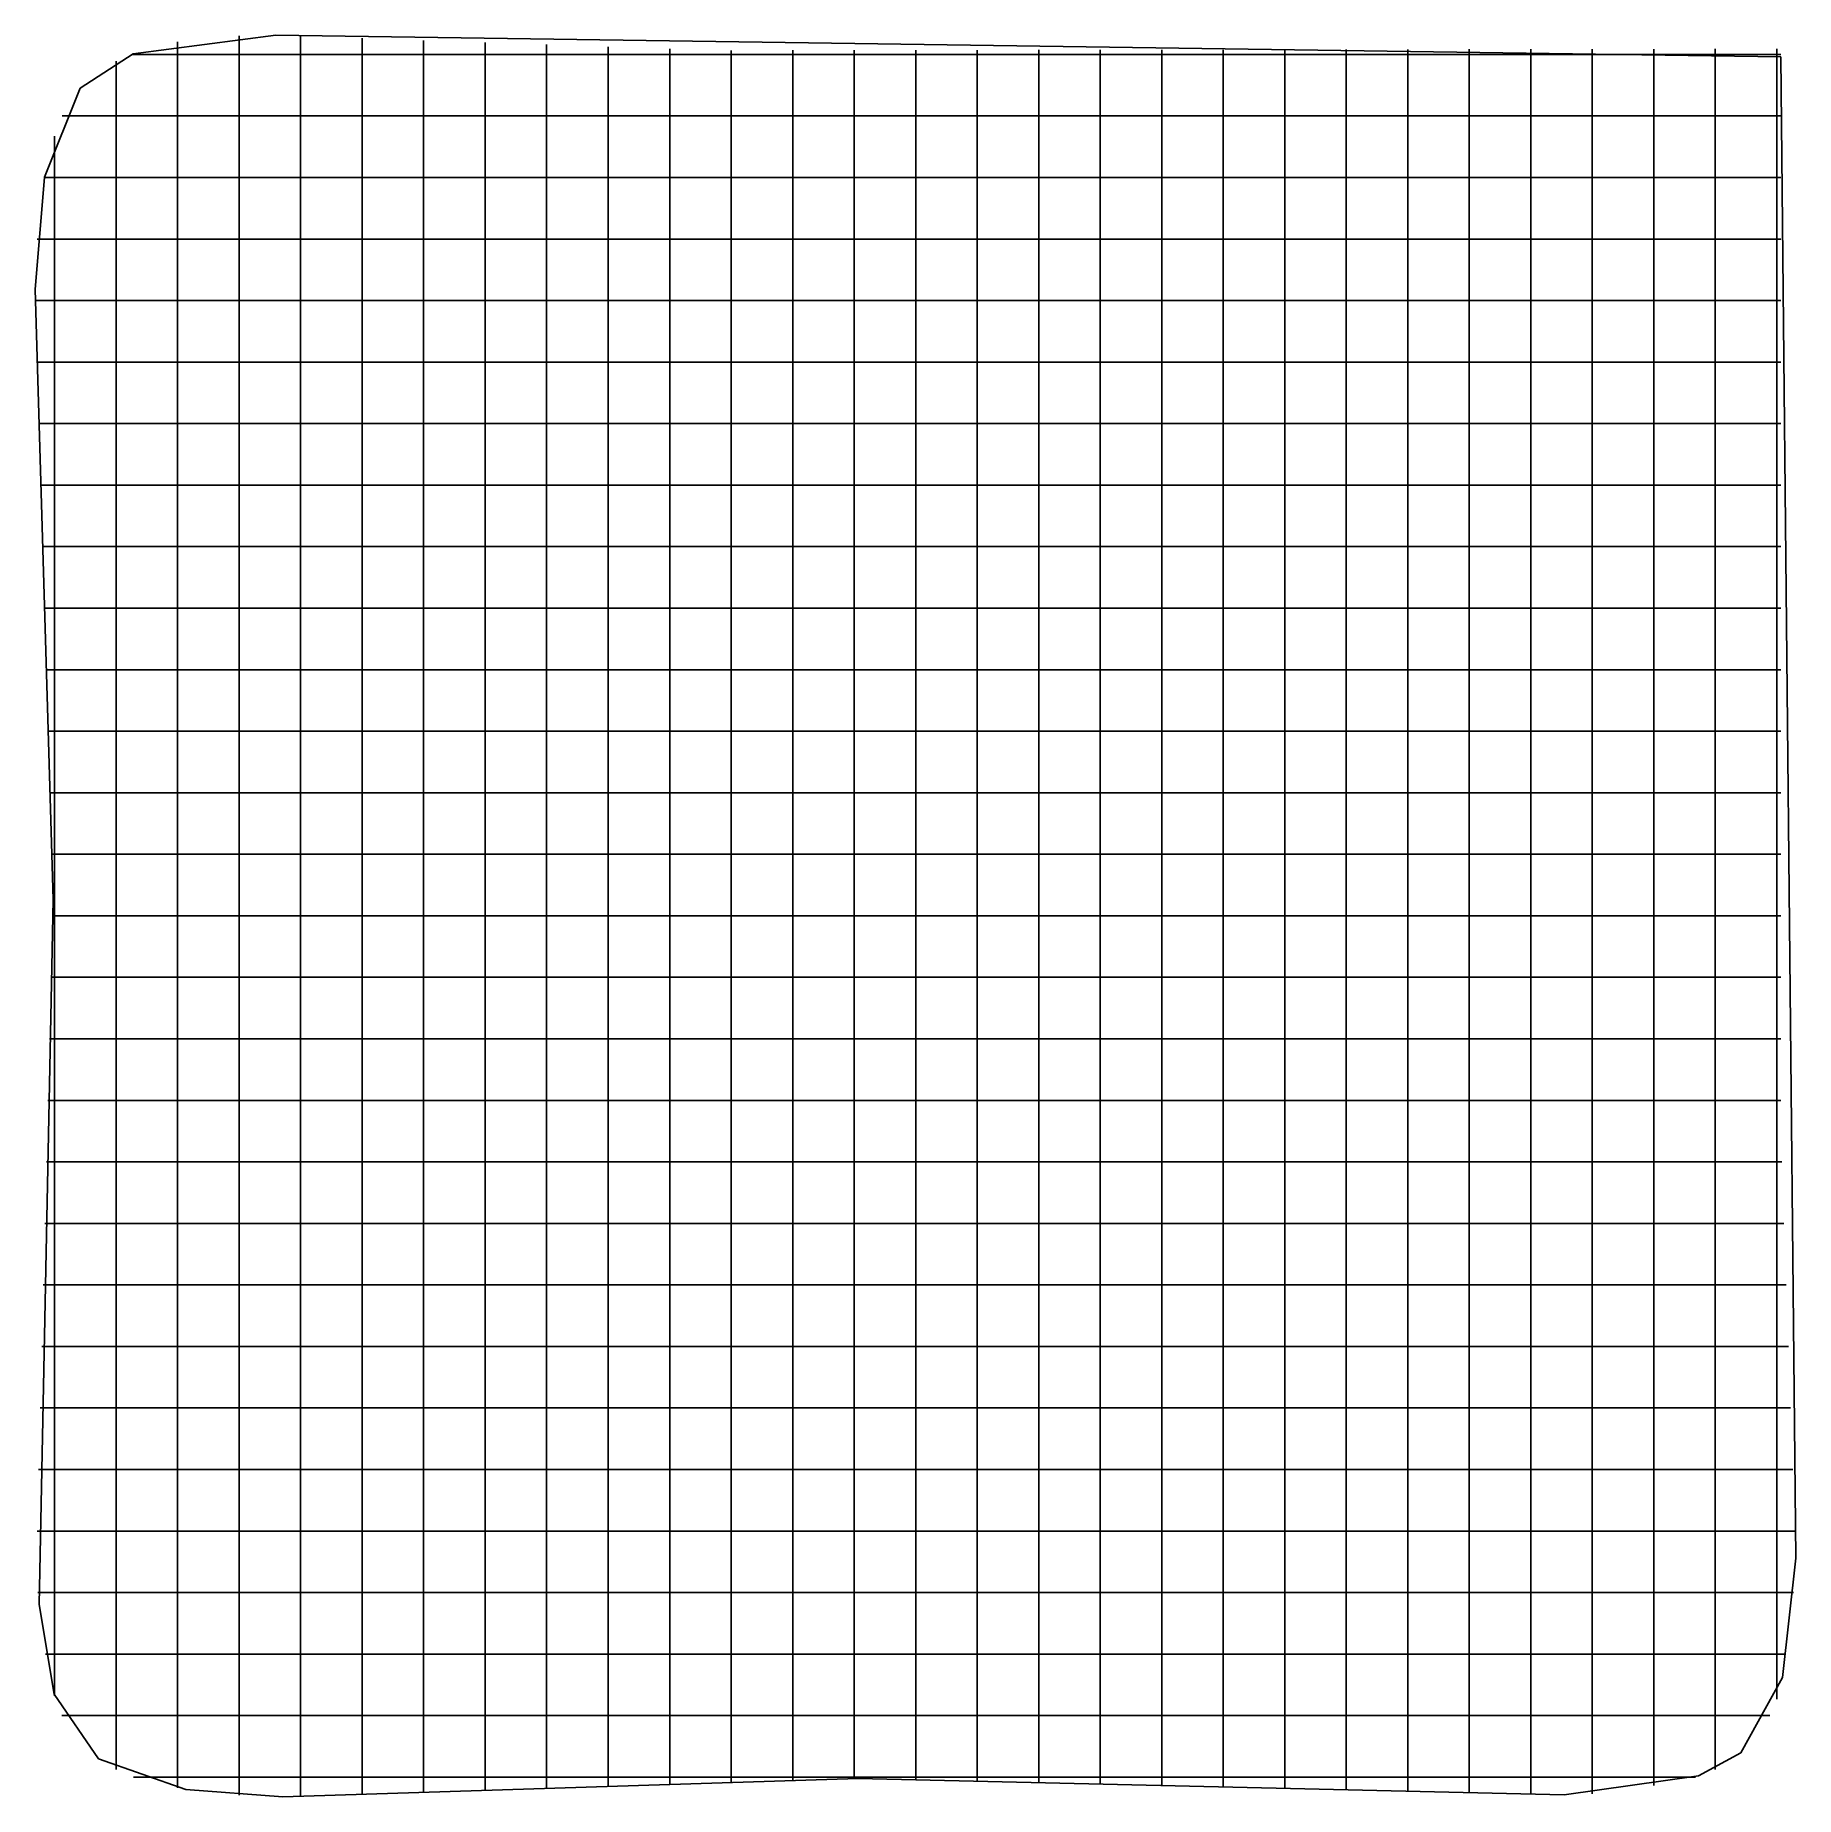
# Model space of a CAD drawing. Extents: x 0.4 to 14.7, y 0.4 to 14.7.
import ezdxf

# ---------------------------------------------------------------- set-up
doc = ezdxf.new("R2010")
doc.units = 0

msp = doc.modelspace()

# ---------------------------------------------------------------- linework, layer by layer
for p, q in [((2.391896, 14.748545), (1.23228, 14.597331)), ((2.391896, 14.748545), (1.23228, 14.597331)), ((14.62622, 14.57394), (2.391896, 14.748545)), ((14.62622, 14.57394), (2.391896, 14.748545)), ((1.592849, 14.507258), (1.592849, 14.695)), ((2.092849, 14.743), (2.092849, 14.743626)), ((2.092849, 14.555258), (2.092849, 14.743)), ((2.592849, 14.554258), (2.592849, 14.742)), ((3.092849, 14.536258), (3.092849, 14.724)), ((3.592849, 14.519258), (3.592849, 14.707)), ((4.092849, 14.689374), (4.092849, 14.69)), ((4.092849, 14.501632), (4.092849, 14.689374)), ((4.592849, 14.484258), (4.592849, 14.672)), ((5.092849, 14.467258), (5.092849, 14.655)), ((5.592849, 14.449258), (5.592849, 14.637)), ((6.092849, 14.437258), (6.092849, 14.625)), ((6.592849, 14.438258), (6.592849, 14.626)), ((7.092849, 14.439258), (7.092849, 14.627)), ((7.592849, 14.440258), (7.592849, 14.628)), ((8.092849, 14.440258), (8.092849, 14.628)), ((8.592849, 14.441258), (8.592849, 14.629)), ((9.092849, 14.442258), (9.092849, 14.63)), ((9.592849, 14.442258), (9.592849, 14.63)), ((10.092849, 14.443258), (10.092849, 14.631)), ((10.592849, 14.444258), (10.592849, 14.632)), ((11.092849, 14.445258), (11.092849, 14.633)), ((11.592849, 14.445258), (11.592849, 14.633)), ((12.092849, 14.446258), (12.092849, 14.634)), ((12.592849, 14.447258), (12.592849, 14.635)), ((13.092849, 14.635374), (13.092849, 14.636)), ((13.092849, 14.448258), (13.092849, 14.635374)), ((13.592849, 14.448258), (13.592849, 14.636)), ((14.092849, 14.449258), (14.092849, 14.637)), ((14.592849, 14.450258), (14.592849, 14.638)), ((1.23228, 14.597331), (0.801035, 14.317047)), ((1.23228, 14.597331), (0.801035, 14.317047)), ((1.092849, 14.536374), (1.092849, 14.537)), ((1.092849, 14.348632), (1.092849, 14.536374)), ((1.221, 14.592238), (1.408742, 14.592238)), ((1.221, 14.592238), (1.408742, 14.592238)), ((1.408742, 14.592238), (1.59771, 14.592238)), ((1.592849, 14.024174), (1.592849, 14.507258)), ((1.59771, 14.592238), (1.709968, 14.592238)), ((1.709968, 14.592238), (2.648677, 14.592238)), ((2.092849, 14.03251), (2.092849, 14.555258)), ((2.592849, 14.028516), (2.592849, 14.554258)), ((2.648677, 14.592238), (3.209968, 14.592238)), ((3.092849, 14.023239), (3.092849, 14.536258)), ((3.209968, 14.592238), (3.39771, 14.592238)), ((3.39771, 14.592238), (3.509968, 14.592238)), ((3.509968, 14.592238), (4.448677, 14.592238)), ((3.592849, 14.018587), (3.592849, 14.519258)), ((4.092849, 14.012935), (4.092849, 14.501632)), ((4.448677, 14.592238), (5.009968, 14.592238)), ((4.592849, 14.008284), (4.592849, 14.484258)), ((5.009968, 14.592238), (5.19771, 14.592238)), ((5.092849, 14.003632), (5.092849, 14.467258)), ((5.19771, 14.592238), (5.309968, 14.592238)), ((5.309968, 14.592238), (5.840652, 14.592238)), ((5.840652, 14.592238), (6.028394, 14.592238)), ((6.028394, 14.592238), (6.589684, 14.592238)), ((6.589684, 14.592238), (7.528394, 14.592238)), ((7.528394, 14.592238), (7.640652, 14.592238)), ((7.640652, 14.592238), (7.828394, 14.592238)), ((7.828394, 14.592238), (8.389684, 14.592238)), ((8.389684, 14.592238), (9.328394, 14.592238)), ((9.328394, 14.592238), (9.440652, 14.592238)), ((9.440652, 14.592238), (9.628394, 14.592238)), ((9.628394, 14.592238), (10.189684, 14.592238)), ((10.189684, 14.592238), (11.128394, 14.592238)), ((11.128394, 14.592238), (11.240652, 14.592238)), ((11.240652, 14.592238), (11.428394, 14.592238)), ((11.428394, 14.592238), (11.989684, 14.592238)), ((11.989684, 14.592238), (12.928394, 14.592238)), ((12.928394, 14.592238), (13.040652, 14.592238)), ((13.040652, 14.592238), (13.228394, 14.592238)), ((13.228394, 14.592238), (13.789684, 14.592238)), ((13.789684, 14.592238), (14.513742, 14.592238)), ((14.513742, 14.592238), (14.626, 14.592238)), ((14.747128, 2.370972), (14.62622, 14.57394)), ((14.747128, 2.370972), (14.62622, 14.57394)), ((0.801035, 14.317047), (0.511366, 13.593749)), ((0.801035, 14.317047), (0.511366, 13.593749)), ((1.092849, 13.9808), (1.092849, 14.348632)), ((5.592849, 13.998355), (5.592849, 14.449258)), ((6.092849, 13.996832), (6.092849, 14.437258)), ((6.592849, 14.003071), (6.592849, 14.438258)), ((7.092849, 14.009684), (7.092849, 14.439258)), ((7.592849, 14.008813), (7.592849, 14.440258)), ((8.092849, 14.004323), (8.092849, 14.440258)), ((8.592849, 14.000458), (8.592849, 14.441258)), ((9.092849, 13.996594), (9.092849, 14.442258)), ((9.592849, 13.992103), (9.592849, 14.442258)), ((10.092849, 13.988239), (10.092849, 14.443258)), ((10.592849, 13.984374), (10.592849, 14.444258)), ((11.092849, 13.98051), (11.092849, 14.445258)), ((11.592849, 13.976019), (11.592849, 14.445258)), ((12.092849, 13.972155), (12.092849, 14.446258)), ((12.592849, 13.96829), (12.592849, 14.447258)), ((13.092849, 13.968916), (13.092849, 14.448258)), ((13.592849, 13.994361), (13.592849, 14.448258)), ((14.092849, 14.044006), (14.092849, 14.449258)), ((14.592849, 14.258671), (14.592849, 14.450258)), ((14.592849, 14.146787), (14.592849, 14.258671)), ((0.654, 14.092238), (0.841742, 14.092238)), ((0.654, 14.092238), (0.841742, 14.092238)), ((0.841742, 14.092238), (1.242877, 14.092238)), ((1.242877, 14.092238), (2.181587, 14.092238)), ((2.092849, 13.0938), (2.092849, 14.03251)), ((2.181587, 14.092238), (2.293845, 14.092238)), ((2.293845, 14.092238), (2.481587, 14.092238)), ((2.481587, 14.092238), (3.042877, 14.092238)), ((3.042877, 14.092238), (3.981587, 14.092238)), ((3.981587, 14.092238), (4.093845, 14.092238)), ((4.093845, 14.092238), (4.281587, 14.092238)), ((4.281587, 14.092238), (4.842877, 14.092238)), ((4.842877, 14.092238), (5.781587, 14.092238)), ((5.781587, 14.092238), (5.893845, 14.092238)), ((5.893845, 14.092238), (6.081587, 14.092238)), ((6.081587, 14.092238), (6.642877, 14.092238)), ((6.642877, 14.092238), (7.581587, 14.092238)), ((7.581587, 14.092238), (7.693845, 14.092238)), ((7.693845, 14.092238), (7.881587, 14.092238)), ((7.881587, 14.092238), (8.442877, 14.092238)), ((8.442877, 14.092238), (9.381587, 14.092238)), ((9.381587, 14.092238), (9.493845, 14.092238)), ((9.493845, 14.092238), (9.681587, 14.092238)), ((9.681587, 14.092238), (10.242877, 14.092238)), ((10.242877, 14.092238), (11.181587, 14.092238)), ((11.181587, 14.092238), (11.293845, 14.092238)), ((11.293845, 14.092238), (11.481587, 14.092238)), ((11.481587, 14.092238), (12.042877, 14.092238)), ((12.042877, 14.092238), (12.981587, 14.092238)), ((12.981587, 14.092238), (13.093845, 14.092238)), ((13.093845, 14.092238), (13.281587, 14.092238)), ((13.281587, 14.092238), (13.842877, 14.092238)), ((13.842877, 14.092238), (14.513742, 14.092238)), ((14.092849, 13.105297), (14.092849, 14.044006)), ((14.513742, 14.092238), (14.626, 14.092238)), ((14.592849, 13.208077), (14.592849, 14.146787)), ((0.592849, 13.900945), (0.592849, 13.929)), ((0.592849, 13.713166), (0.592849, 13.900945)), ((1.092849, 13.04209), (1.092849, 13.9808)), ((1.592849, 13.085465), (1.592849, 14.024174)), ((2.592849, 13.089181), (2.592849, 14.028516)), ((3.092849, 13.084529), (3.092849, 14.023239)), ((3.592849, 13.079877), (3.592849, 14.018587)), ((4.092849, 13.074226), (4.092849, 14.012935)), ((4.592849, 13.069574), (4.592849, 14.008284)), ((5.092849, 13.064923), (5.092849, 14.003632)), ((5.592849, 13.059645), (5.592849, 13.998355)), ((6.092849, 13.058123), (6.092849, 13.996832)), ((6.592849, 13.064361), (6.592849, 14.003071)), ((7.092849, 13.070974), (7.092849, 14.009684)), ((7.592849, 13.069477), (7.592849, 14.008813)), ((8.092849, 13.065613), (8.092849, 14.004323)), ((8.592849, 13.061748), (8.592849, 14.000458)), ((9.092849, 13.057884), (9.092849, 13.996594)), ((9.592849, 13.053394), (9.592849, 13.992103)), ((10.092849, 13.049529), (10.092849, 13.988239)), ((10.592849, 13.045665), (10.592849, 13.984374)), ((11.092849, 13.041174), (11.092849, 13.98051)), ((11.592849, 13.03731), (11.592849, 13.976019)), ((12.092849, 13.033445), (12.092849, 13.972155)), ((12.592849, 13.029581), (12.592849, 13.96829)), ((13.092849, 13.029581), (13.092849, 13.968916)), ((13.592849, 13.055652), (13.592849, 13.994361)), ((0.592849, 13.151903), (0.592849, 13.713166)), ((0.511366, 13.593749), (0.435209, 12.68087)), ((0.511366, 13.593749), (0.435209, 12.68087)), ((0.511, 13.592238), (0.698742, 13.592238)), ((0.511, 13.592238), (0.698742, 13.592238)), ((0.698742, 13.592238), (1.153387, 13.592238)), ((1.153387, 13.592238), (2.092097, 13.592238)), ((2.092097, 13.592238), (2.204355, 13.592238)), ((2.204355, 13.592238), (2.392097, 13.592238)), ((2.392097, 13.592238), (2.953387, 13.592238)), ((2.953387, 13.592238), (3.892097, 13.592238)), ((3.892097, 13.592238), (4.004355, 13.592238)), ((4.004355, 13.592238), (4.192097, 13.592238)), ((4.192097, 13.592238), (4.753387, 13.592238)), ((4.753387, 13.592238), (5.692097, 13.592238)), ((5.692097, 13.592238), (5.804355, 13.592238)), ((5.804355, 13.592238), (5.992097, 13.592238)), ((5.992097, 13.592238), (6.553387, 13.592238)), ((6.553387, 13.592238), (7.492097, 13.592238)), ((7.492097, 13.592238), (7.604355, 13.592238)), ((7.604355, 13.592238), (7.792097, 13.592238)), ((7.792097, 13.592238), (8.353387, 13.592238)), ((8.353387, 13.592238), (9.292097, 13.592238)), ((9.292097, 13.592238), (9.404355, 13.592238)), ((9.404355, 13.592238), (9.592097, 13.592238)), ((9.592097, 13.592238), (10.153387, 13.592238)), ((10.153387, 13.592238), (11.092097, 13.592238)), ((11.092097, 13.592238), (11.204355, 13.592238)), ((11.204355, 13.592238), (11.392097, 13.592238)), ((11.392097, 13.592238), (11.953387, 13.592238)), ((11.953387, 13.592238), (12.892097, 13.592238)), ((12.892097, 13.592238), (13.004355, 13.592238)), ((13.004355, 13.592238), (13.192097, 13.592238)), ((13.192097, 13.592238), (13.753387, 13.592238)), ((13.753387, 13.592238), (14.513742, 13.592238)), ((14.513742, 13.592238), (14.626, 13.592238)), ((14.592849, 12.646413), (14.592849, 13.208077)), ((0.451, 13.092238), (0.638742, 13.092238)), ((0.451, 13.092238), (0.638742, 13.092238)), ((0.592849, 12.213194), (0.592849, 13.151903)), ((0.638742, 13.092238), (1.115839, 13.092238)), ((1.092849, 12.929832), (1.092849, 13.04209)), ((1.115839, 13.092238), (2.054548, 13.092238)), ((1.592849, 12.973206), (1.592849, 13.085465)), ((2.054548, 13.092238), (2.166806, 13.092238)), ((2.092849, 12.981916), (2.092849, 13.0938)), ((2.166806, 13.092238), (2.354548, 13.092238)), ((2.354548, 13.092238), (2.915839, 13.092238)), ((2.592849, 12.976923), (2.592849, 13.089181)), ((2.915839, 13.092238), (3.854548, 13.092238)), ((3.092849, 12.972271), (3.092849, 13.084529)), ((3.592849, 12.967619), (3.592849, 13.079877)), ((3.854548, 13.092238), (3.966806, 13.092238)), ((3.966806, 13.092238), (4.154548, 13.092238)), ((4.092849, 12.962342), (4.092849, 13.074226)), ((4.154548, 13.092238), (4.715839, 13.092238)), ((4.592849, 12.957316), (4.592849, 13.069574)), ((4.715839, 13.092238), (5.654548, 13.092238)), ((5.092849, 12.952665), (5.092849, 13.064923)), ((5.592849, 12.947387), (5.592849, 13.059645)), ((5.654548, 13.092238), (5.766806, 13.092238)), ((5.766806, 13.092238), (5.954548, 13.092238)), ((5.954548, 13.092238), (6.515839, 13.092238)), ((6.092849, 12.945865), (6.092849, 13.058123)), ((6.515839, 13.092238), (7.454548, 13.092238)), ((6.592849, 12.952477), (6.592849, 13.064361)), ((7.092849, 12.958716), (7.092849, 13.070974)), ((7.454548, 13.092238), (7.566806, 13.092238)), ((7.566806, 13.092238), (7.754548, 13.092238)), ((7.592849, 12.957219), (7.592849, 13.069477)), ((7.754548, 13.092238), (8.315839, 13.092238)), ((8.092849, 12.953355), (8.092849, 13.065613)), ((8.315839, 13.092238), (9.254548, 13.092238)), ((8.592849, 12.94949), (8.592849, 13.061748)), ((9.092849, 12.945626), (9.092849, 13.057884)), ((9.254548, 13.092238), (9.366806, 13.092238)), ((9.366806, 13.092238), (9.554548, 13.092238)), ((9.554548, 13.092238), (10.115839, 13.092238)), ((9.592849, 12.941135), (9.592849, 13.053394)), ((10.092849, 12.937271), (10.092849, 13.049529)), ((10.115839, 13.092238), (11.054548, 13.092238)), ((10.592849, 12.933406), (10.592849, 13.045665)), ((11.054548, 13.092238), (11.166806, 13.092238)), ((11.092849, 12.928916), (11.092849, 13.041174)), ((11.166806, 13.092238), (11.354548, 13.092238)), ((11.354548, 13.092238), (11.915839, 13.092238)), ((11.592849, 12.925052), (11.592849, 13.03731)), ((11.915839, 13.092238), (12.854548, 13.092238)), ((12.092849, 12.921187), (12.092849, 13.033445)), ((12.592849, 12.917323), (12.592849, 13.029581)), ((12.854548, 13.092238), (12.966806, 13.092238)), ((12.966806, 13.092238), (13.154548, 13.092238)), ((13.092849, 12.917323), (13.092849, 13.029581)), ((13.154548, 13.092238), (13.715839, 13.092238)), ((13.592849, 12.943394), (13.592849, 13.055652)), ((13.715839, 13.092238), (14.513742, 13.092238)), ((14.092849, 12.993039), (14.092849, 13.105297)), ((14.513742, 13.092238), (14.626, 13.092238)), ((1.092849, 12.74209), (1.092849, 12.929832)), ((1.592849, 12.785465), (1.592849, 12.973206)), ((2.092849, 12.794174), (2.092849, 12.981916)), ((2.592849, 12.789806), (2.592849, 12.976923)), ((3.092849, 12.784529), (3.092849, 12.972271)), ((3.592849, 12.779877), (3.592849, 12.967619)), ((4.092849, 12.7746), (4.092849, 12.962342)), ((4.592849, 12.769574), (4.592849, 12.957316)), ((5.092849, 12.764923), (5.092849, 12.952665)), ((5.592849, 12.759645), (5.592849, 12.947387)), ((6.092849, 12.758123), (6.092849, 12.945865)), ((6.592849, 12.764735), (6.592849, 12.952477)), ((7.092849, 12.770974), (7.092849, 12.958716)), ((7.592849, 12.770103), (7.592849, 12.957219)), ((8.092849, 12.765613), (8.092849, 12.953355)), ((8.592849, 12.761748), (8.592849, 12.94949)), ((9.092849, 12.757884), (9.092849, 12.945626)), ((9.592849, 12.753394), (9.592849, 12.941135)), ((10.092849, 12.749529), (10.092849, 12.937271)), ((10.592849, 12.745665), (10.592849, 12.933406)), ((11.092849, 12.7418), (11.092849, 12.928916)), ((11.592849, 12.73731), (11.592849, 12.925052)), ((12.092849, 12.733445), (12.092849, 12.921187)), ((12.592849, 12.729581), (12.592849, 12.917323)), ((13.092849, 12.730206), (13.092849, 12.917323)), ((13.592849, 12.755652), (13.592849, 12.943394)), ((14.092849, 12.805297), (14.092849, 12.993039)), ((1.092849, 12.1808), (1.092849, 12.74209)), ((1.592849, 12.224174), (1.592849, 12.785465)), ((2.092849, 12.23251), (2.092849, 12.794174)), ((2.592849, 12.228516), (2.592849, 12.789806)), ((3.092849, 12.223239), (3.092849, 12.784529)), ((3.592849, 12.218587), (3.592849, 12.779877)), ((4.092849, 12.212935), (4.092849, 12.7746)), ((4.592849, 12.208284), (4.592849, 12.769574)), ((5.092849, 12.203632), (5.092849, 12.764923)), ((5.592849, 12.198355), (5.592849, 12.759645)), ((6.092849, 12.196832), (6.092849, 12.758123)), ((6.592849, 12.203071), (6.592849, 12.764735)), ((7.092849, 12.209684), (7.092849, 12.770974)), ((7.592849, 12.208813), (7.592849, 12.770103)), ((8.092849, 12.204323), (8.092849, 12.765613)), ((8.592849, 12.200458), (8.592849, 12.761748)), ((9.092849, 12.196594), (9.092849, 12.757884)), ((9.592849, 12.192103), (9.592849, 12.753394)), ((10.092849, 12.188239), (10.092849, 12.749529)), ((10.592849, 12.184374), (10.592849, 12.745665)), ((11.092849, 12.18051), (11.092849, 12.7418)), ((13.592849, 12.194361), (13.592849, 12.755652)), ((14.092849, 12.244006), (14.092849, 12.805297)), ((0.435209, 12.68087), (0.579911, 7.725518)), ((0.435209, 12.68087), (0.579911, 7.725518)), ((11.592849, 12.176019), (11.592849, 12.73731)), ((12.092849, 12.172155), (12.092849, 12.733445)), ((12.592849, 12.16829), (12.592849, 12.729581)), ((13.092849, 12.168916), (13.092849, 12.730206)), ((14.592849, 12.458671), (14.592849, 12.646413)), ((0.438, 12.592238), (0.625742, 12.592238)), ((0.438, 12.592238), (0.625742, 12.592238)), ((0.625742, 12.592238), (1.107703, 12.592238)), ((1.107703, 12.592238), (2.046413, 12.592238)), ((2.046413, 12.592238), (2.158671, 12.592238)), ((2.158671, 12.592238), (2.346413, 12.592238)), ((2.346413, 12.592238), (2.907703, 12.592238)), ((2.907703, 12.592238), (3.846413, 12.592238)), ((3.846413, 12.592238), (3.958671, 12.592238)), ((3.958671, 12.592238), (4.146413, 12.592238)), ((4.146413, 12.592238), (4.707703, 12.592238)), ((4.707703, 12.592238), (5.646413, 12.592238)), ((5.646413, 12.592238), (5.758671, 12.592238)), ((5.758671, 12.592238), (5.946413, 12.592238)), ((5.946413, 12.592238), (6.507703, 12.592238)), ((6.507703, 12.592238), (7.446413, 12.592238)), ((7.446413, 12.592238), (7.558671, 12.592238)), ((7.558671, 12.592238), (7.746413, 12.592238)), ((7.746413, 12.592238), (8.307703, 12.592238)), ((8.307703, 12.592238), (9.246413, 12.592238)), ((9.246413, 12.592238), (9.358671, 12.592238)), ((9.358671, 12.592238), (9.546413, 12.592238)), ((9.546413, 12.592238), (10.107703, 12.592238)), ((10.107703, 12.592238), (11.046413, 12.592238)), ((11.046413, 12.592238), (11.158671, 12.592238)), ((11.158671, 12.592238), (11.346413, 12.592238)), ((11.346413, 12.592238), (11.907703, 12.592238)), ((11.907703, 12.592238), (12.846413, 12.592238)), ((12.846413, 12.592238), (12.958671, 12.592238)), ((12.958671, 12.592238), (13.146413, 12.592238)), ((13.146413, 12.592238), (13.707703, 12.592238)), ((13.707703, 12.592238), (14.513742, 12.592238)), ((14.513742, 12.592238), (14.626, 12.592238)), ((14.592849, 12.346787), (14.592849, 12.458671)), ((14.592849, 11.408077), (14.592849, 12.346787)), ((0.592849, 12.100935), (0.592849, 12.213194)), ((1.092849, 11.24209), (1.092849, 12.1808)), ((1.592849, 11.285465), (1.592849, 12.224174)), ((2.092849, 11.2938), (2.092849, 12.23251)), ((2.592849, 11.289181), (2.592849, 12.228516)), ((3.092849, 11.284529), (3.092849, 12.223239)), ((3.592849, 11.279877), (3.592849, 12.218587)), ((4.092849, 11.274226), (4.092849, 12.212935)), ((4.592849, 11.269574), (4.592849, 12.208284)), ((5.092849, 11.264923), (5.092849, 12.203632)), ((5.592849, 11.259645), (5.592849, 12.198355)), ((6.092849, 11.258123), (6.092849, 12.196832)), ((6.592849, 11.264361), (6.592849, 12.203071)), ((7.092849, 11.270974), (7.092849, 12.209684)), ((7.592849, 11.269477), (7.592849, 12.208813)), ((8.092849, 11.265613), (8.092849, 12.204323)), ((8.592849, 11.261748), (8.592849, 12.200458)), ((9.092849, 11.257884), (9.092849, 12.196594)), ((9.592849, 11.253394), (9.592849, 12.192103)), ((10.092849, 11.249529), (10.092849, 12.188239)), ((10.592849, 11.245665), (10.592849, 12.184374)), ((11.092849, 11.241174), (11.092849, 12.18051)), ((11.592849, 11.23731), (11.592849, 12.176019)), ((12.092849, 11.233445), (12.092849, 12.172155)), ((13.092849, 11.229581), (13.092849, 12.168916)), ((13.592849, 11.255652), (13.592849, 12.194361)), ((14.092849, 11.305297), (14.092849, 12.244006)), ((0.453, 12.092238), (0.640742, 12.092238)), ((0.453, 12.092238), (0.640742, 12.092238)), ((0.592849, 11.913194), (0.592849, 12.100935)), ((0.640742, 12.092238), (1.11709, 12.092238)), ((1.11709, 12.092238), (2.0558, 12.092238)), ((2.0558, 12.092238), (2.168058, 12.092238)), ((2.168058, 12.092238), (2.3558, 12.092238)), ((2.3558, 12.092238), (2.91709, 12.092238)), ((2.91709, 12.092238), (3.8558, 12.092238)), ((3.8558, 12.092238), (3.968058, 12.092238)), ((3.968058, 12.092238), (4.1558, 12.092238)), ((4.1558, 12.092238), (4.71709, 12.092238)), ((4.71709, 12.092238), (5.6558, 12.092238)), ((5.6558, 12.092238), (5.768058, 12.092238)), ((5.768058, 12.092238), (5.9558, 12.092238)), ((5.9558, 12.092238), (6.51709, 12.092238)), ((6.51709, 12.092238), (7.4558, 12.092238)), ((7.4558, 12.092238), (7.568058, 12.092238)), ((7.568058, 12.092238), (7.7558, 12.092238)), ((7.7558, 12.092238), (8.31709, 12.092238)), ((8.31709, 12.092238), (9.2558, 12.092238)), ((9.2558, 12.092238), (9.368058, 12.092238)), ((9.368058, 12.092238), (9.5558, 12.092238)), ((9.5558, 12.092238), (10.11709, 12.092238)), ((10.11709, 12.092238), (11.0558, 12.092238)), ((11.0558, 12.092238), (11.168058, 12.092238)), ((11.168058, 12.092238), (11.3558, 12.092238)), ((11.3558, 12.092238), (11.91709, 12.092238)), ((11.91709, 12.092238), (12.8558, 12.092238)), ((12.592849, 11.229581), (12.592849, 12.16829)), ((12.8558, 12.092238), (12.968058, 12.092238)), ((12.968058, 12.092238), (13.1558, 12.092238)), ((13.1558, 12.092238), (13.71709, 12.092238)), ((13.71709, 12.092238), (14.513742, 12.092238)), ((14.513742, 12.092238), (14.626, 12.092238)), ((0.592849, 11.351903), (0.592849, 11.913194)), ((0.468, 11.592238), (0.655742, 11.592238)), ((0.468, 11.592238), (0.655742, 11.592238)), ((0.655742, 11.592238), (1.126477, 11.592238)), ((1.126477, 11.592238), (2.065187, 11.592238)), ((2.065187, 11.592238), (2.177445, 11.592238)), ((2.177445, 11.592238), (2.365187, 11.592238)), ((2.365187, 11.592238), (2.926477, 11.592238)), ((2.926477, 11.592238), (3.865187, 11.592238)), ((3.865187, 11.592238), (3.977445, 11.592238)), ((3.977445, 11.592238), (4.165187, 11.592238)), ((4.165187, 11.592238), (4.726477, 11.592238)), ((4.726477, 11.592238), (5.665187, 11.592238)), ((5.665187, 11.592238), (5.777445, 11.592238)), ((5.777445, 11.592238), (5.965187, 11.592238)), ((5.965187, 11.592238), (6.526477, 11.592238)), ((6.526477, 11.592238), (7.465187, 11.592238)), ((7.465187, 11.592238), (7.577445, 11.592238)), ((7.577445, 11.592238), (7.765187, 11.592238)), ((7.765187, 11.592238), (8.326477, 11.592238)), ((8.326477, 11.592238), (9.265187, 11.592238)), ((9.265187, 11.592238), (9.377445, 11.592238)), ((9.377445, 11.592238), (9.565187, 11.592238)), ((9.565187, 11.592238), (10.126477, 11.592238)), ((10.126477, 11.592238), (11.065187, 11.592238)), ((11.065187, 11.592238), (11.177445, 11.592238)), ((11.177445, 11.592238), (11.365187, 11.592238)), ((11.365187, 11.592238), (11.926477, 11.592238)), ((11.926477, 11.592238), (12.865187, 11.592238)), ((12.865187, 11.592238), (12.977445, 11.592238)), ((12.977445, 11.592238), (13.165187, 11.592238)), ((13.165187, 11.592238), (13.726477, 11.592238)), ((13.726477, 11.592238), (14.513742, 11.592238)), ((14.513742, 11.592238), (14.626, 11.592238)), ((0.592849, 10.413194), (0.592849, 11.351903)), ((14.592849, 10.846413), (14.592849, 11.408077)), ((1.092849, 11.129832), (1.092849, 11.24209)), ((1.592849, 11.173206), (1.592849, 11.285465)), ((1.592849, 10.985465), (1.592849, 11.173206)), ((2.092849, 11.181916), (2.092849, 11.2938)), ((2.092849, 10.994174), (2.092849, 11.181916)), ((2.592849, 11.176923), (2.592849, 11.289181)), ((2.592849, 10.989806), (2.592849, 11.176923)), ((3.092849, 11.172271), (3.092849, 11.284529)), ((3.092849, 10.984529), (3.092849, 11.172271)), ((3.592849, 11.167619), (3.592849, 11.279877)), ((3.592849, 10.979877), (3.592849, 11.167619)), ((4.092849, 11.162342), (4.092849, 11.274226)), ((4.592849, 11.157316), (4.592849, 11.269574)), ((5.092849, 11.152665), (5.092849, 11.264923)), ((5.592849, 11.147387), (5.592849, 11.259645)), ((6.092849, 11.145865), (6.092849, 11.258123)), ((6.592849, 11.152477), (6.592849, 11.264361)), ((7.092849, 11.158716), (7.092849, 11.270974)), ((7.592849, 11.157219), (7.592849, 11.269477)), ((8.092849, 11.153355), (8.092849, 11.265613)), ((8.592849, 11.14949), (8.592849, 11.261748)), ((9.092849, 11.145626), (9.092849, 11.257884)), ((9.592849, 11.141135), (9.592849, 11.253394)), ((10.092849, 11.137271), (10.092849, 11.249529)), ((10.592849, 11.133406), (10.592849, 11.245665)), ((11.092849, 11.128916), (11.092849, 11.241174)), ((11.592849, 11.125052), (11.592849, 11.23731)), ((12.092849, 11.121187), (12.092849, 11.233445)), ((12.592849, 11.117323), (12.592849, 11.229581)), ((13.092849, 11.117323), (13.092849, 11.229581)), ((13.592849, 11.143394), (13.592849, 11.255652)), ((14.092849, 11.193039), (14.092849, 11.305297)), ((14.092849, 11.005297), (14.092849, 11.193039)), ((0.484, 11.092238), (0.671742, 11.092238)), ((0.484, 11.092238), (0.671742, 11.092238)), ((0.671742, 11.092238), (1.13649, 11.092238)), ((1.092849, 10.94209), (1.092849, 11.129832)), ((1.13649, 11.092238), (2.0752, 11.092238)), ((2.0752, 11.092238), (2.187458, 11.092238)), ((2.187458, 11.092238), (2.3752, 11.092238)), ((2.3752, 11.092238), (2.93649, 11.092238)), ((2.93649, 11.092238), (3.8752, 11.092238)), ((3.8752, 11.092238), (3.987458, 11.092238)), ((3.987458, 11.092238), (4.1752, 11.092238)), ((4.092849, 10.9746), (4.092849, 11.162342)), ((4.1752, 11.092238), (4.73649, 11.092238)), ((4.592849, 10.969574), (4.592849, 11.157316)), ((4.73649, 11.092238), (5.6752, 11.092238)), ((5.092849, 10.964923), (5.092849, 11.152665)), ((5.592849, 10.959645), (5.592849, 11.147387)), ((5.6752, 11.092238), (5.787458, 11.092238)), ((5.787458, 11.092238), (5.9752, 11.092238)), ((5.9752, 11.092238), (6.53649, 11.092238)), ((6.092849, 10.958123), (6.092849, 11.145865)), ((6.53649, 11.092238), (7.4752, 11.092238)), ((6.592849, 10.964735), (6.592849, 11.152477)), ((7.092849, 10.970974), (7.092849, 11.158716)), ((7.4752, 11.092238), (7.587458, 11.092238)), ((7.587458, 11.092238), (7.7752, 11.092238)), ((7.592849, 10.970103), (7.592849, 11.157219)), ((7.7752, 11.092238), (8.33649, 11.092238)), ((8.092849, 10.965613), (8.092849, 11.153355)), ((8.33649, 11.092238), (9.2752, 11.092238)), ((8.592849, 10.961748), (8.592849, 11.14949)), ((9.092849, 10.957884), (9.092849, 11.145626)), ((9.2752, 11.092238), (9.387458, 11.092238)), ((9.387458, 11.092238), (9.5752, 11.092238)), ((9.5752, 11.092238), (10.13649, 11.092238)), ((9.592849, 10.953394), (9.592849, 11.141135)), ((10.092849, 10.949529), (10.092849, 11.137271)), ((10.13649, 11.092238), (11.0752, 11.092238)), ((10.592849, 10.945665), (10.592849, 11.133406)), ((11.0752, 11.092238), (11.187458, 11.092238)), ((11.092849, 10.9418), (11.092849, 11.128916)), ((11.187458, 11.092238), (11.3752, 11.092238)), ((11.3752, 11.092238), (11.93649, 11.092238)), ((11.592849, 10.93731), (11.592849, 11.125052)), ((11.93649, 11.092238), (12.8752, 11.092238)), ((12.092849, 10.933445), (12.092849, 11.121187)), ((12.592849, 10.929581), (12.592849, 11.117323)), ((12.8752, 11.092238), (12.987458, 11.092238)), ((12.987458, 11.092238), (13.1752, 11.092238)), ((13.092849, 10.930206), (13.092849, 11.117323)), ((13.1752, 11.092238), (13.73649, 11.092238)), ((13.592849, 10.955652), (13.592849, 11.143394)), ((13.73649, 11.092238), (14.513742, 11.092238)), ((14.513742, 11.092238), (14.626, 11.092238)), ((1.092849, 10.3808), (1.092849, 10.94209)), ((1.592849, 10.424174), (1.592849, 10.985465)), ((2.092849, 10.43251), (2.092849, 10.994174)), ((2.592849, 10.428516), (2.592849, 10.989806)), ((3.092849, 10.423239), (3.092849, 10.984529)), ((3.592849, 10.418587), (3.592849, 10.979877)), ((4.092849, 10.412935), (4.092849, 10.9746)), ((4.592849, 10.408284), (4.592849, 10.969574)), ((5.092849, 10.403632), (5.092849, 10.964923)), ((5.592849, 10.398355), (5.592849, 10.959645)), ((6.092849, 10.396832), (6.092849, 10.958123)), ((6.592849, 10.403071), (6.592849, 10.964735)), ((7.092849, 10.409684), (7.092849, 10.970974)), ((7.592849, 10.408813), (7.592849, 10.970103)), ((8.092849, 10.404323), (8.092849, 10.965613)), ((8.592849, 10.400458), (8.592849, 10.961748)), ((9.092849, 10.396594), (9.092849, 10.957884)), ((9.592849, 10.392103), (9.592849, 10.953394)), ((10.092849, 10.388239), (10.092849, 10.949529)), ((10.592849, 10.384374), (10.592849, 10.945665)), ((11.092849, 10.38051), (11.092849, 10.9418)), ((11.592849, 10.376019), (11.592849, 10.93731)), ((12.092849, 10.372155), (12.092849, 10.933445)), ((12.592849, 10.36829), (12.592849, 10.929581)), ((13.092849, 10.368916), (13.092849, 10.930206)), ((13.592849, 10.394361), (13.592849, 10.955652)), ((14.092849, 10.444006), (14.092849, 11.005297)), ((14.592849, 10.658671), (14.592849, 10.846413)), ((14.592849, 10.546787), (14.592849, 10.658671)), ((0.499, 10.592238), (0.686742, 10.592238)), ((0.499, 10.592238), (0.686742, 10.592238)), ((0.686742, 10.592238), (1.145877, 10.592238)), ((1.145877, 10.592238), (2.084587, 10.592238)), ((2.084587, 10.592238), (2.196845, 10.592238)), ((2.196845, 10.592238), (2.384587, 10.592238)), ((2.384587, 10.592238), (2.945877, 10.592238)), ((2.945877, 10.592238), (3.884587, 10.592238)), ((3.884587, 10.592238), (3.996845, 10.592238)), ((3.996845, 10.592238), (4.184587, 10.592238)), ((4.184587, 10.592238), (4.745877, 10.592238)), ((4.745877, 10.592238), (5.684587, 10.592238)), ((5.684587, 10.592238), (5.796845, 10.592238)), ((5.796845, 10.592238), (5.984587, 10.592238)), ((5.984587, 10.592238), (6.545877, 10.592238)), ((6.545877, 10.592238), (7.484587, 10.592238)), ((7.484587, 10.592238), (7.596845, 10.592238)), ((7.596845, 10.592238), (7.784587, 10.592238)), ((7.784587, 10.592238), (8.345877, 10.592238)), ((8.345877, 10.592238), (9.284587, 10.592238)), ((9.284587, 10.592238), (9.396845, 10.592238)), ((9.396845, 10.592238), (9.584587, 10.592238)), ((9.584587, 10.592238), (10.145877, 10.592238)), ((10.145877, 10.592238), (11.084587, 10.592238)), ((11.084587, 10.592238), (11.196845, 10.592238)), ((11.196845, 10.592238), (11.384587, 10.592238)), ((11.384587, 10.592238), (11.945877, 10.592238)), ((11.945877, 10.592238), (12.884587, 10.592238)), ((12.884587, 10.592238), (12.996845, 10.592238)), ((12.996845, 10.592238), (13.184587, 10.592238)), ((13.184587, 10.592238), (13.745877, 10.592238)), ((13.745877, 10.592238), (14.513742, 10.592238)), ((14.513742, 10.592238), (14.626, 10.592238)), ((14.592849, 9.608077), (14.592849, 10.546787)), ((0.592849, 10.300935), (0.592849, 10.413194)), ((1.092849, 9.44209), (1.092849, 10.3808)), ((1.592849, 9.485465), (1.592849, 10.424174)), ((2.092849, 9.4938), (2.092849, 10.43251)), ((2.592849, 9.489181), (2.592849, 10.428516)), ((3.092849, 9.484529), (3.092849, 10.423239)), ((3.592849, 9.479877), (3.592849, 10.418587)), ((4.092849, 9.474226), (4.092849, 10.412935)), ((4.592849, 9.469574), (4.592849, 10.408284)), ((5.092849, 9.464923), (5.092849, 10.403632)), ((5.592849, 9.459645), (5.592849, 10.398355)), ((6.092849, 9.458123), (6.092849, 10.396832)), ((6.592849, 9.464361), (6.592849, 10.403071)), ((7.092849, 9.470974), (7.092849, 10.409684)), ((7.592849, 9.469477), (7.592849, 10.408813)), ((8.092849, 9.465613), (8.092849, 10.404323)), ((8.592849, 9.461748), (8.592849, 10.400458)), ((9.092849, 9.457884), (9.092849, 10.396594)), ((9.592849, 9.453394), (9.592849, 10.392103)), ((10.092849, 9.449529), (10.092849, 10.388239)), ((10.592849, 9.445665), (10.592849, 10.384374)), ((11.092849, 9.441174), (11.092849, 10.38051)), ((11.592849, 9.43731), (11.592849, 10.376019)), ((12.092849, 9.433445), (12.092849, 10.372155)), ((12.592849, 9.429581), (12.592849, 10.36829)), ((13.092849, 9.429581), (13.092849, 10.368916)), ((13.592849, 9.455652), (13.592849, 10.394361)), ((14.092849, 9.505297), (14.092849, 10.444006)), ((0.592849, 10.113194), (0.592849, 10.300935)), ((0.514, 10.092238), (0.701742, 10.092238)), ((0.514, 10.092238), (0.701742, 10.092238)), ((0.592849, 9.551903), (0.592849, 10.113194)), ((0.701742, 10.092238), (1.155265, 10.092238)), ((1.155265, 10.092238), (2.093974, 10.092238)), ((2.093974, 10.092238), (2.206232, 10.092238)), ((2.206232, 10.092238), (2.393974, 10.092238)), ((2.393974, 10.092238), (2.955265, 10.092238)), ((2.955265, 10.092238), (3.893974, 10.092238)), ((3.893974, 10.092238), (4.006232, 10.092238)), ((4.006232, 10.092238), (4.193974, 10.092238)), ((4.193974, 10.092238), (4.755265, 10.092238)), ((4.755265, 10.092238), (5.693974, 10.092238)), ((5.693974, 10.092238), (5.806232, 10.092238)), ((5.806232, 10.092238), (5.993974, 10.092238)), ((5.993974, 10.092238), (6.555265, 10.092238)), ((6.555265, 10.092238), (7.493974, 10.092238)), ((7.493974, 10.092238), (7.606232, 10.092238)), ((7.606232, 10.092238), (7.793974, 10.092238)), ((7.793974, 10.092238), (8.355265, 10.092238)), ((8.355265, 10.092238), (9.293974, 10.092238)), ((9.293974, 10.092238), (9.406232, 10.092238)), ((9.406232, 10.092238), (9.593974, 10.092238)), ((9.593974, 10.092238), (10.155265, 10.092238)), ((10.155265, 10.092238), (11.093974, 10.092238)), ((11.093974, 10.092238), (11.206232, 10.092238)), ((11.206232, 10.092238), (11.393974, 10.092238)), ((11.393974, 10.092238), (11.955265, 10.092238)), ((11.955265, 10.092238), (12.893974, 10.092238)), ((12.893974, 10.092238), (13.006232, 10.092238)), ((13.006232, 10.092238), (13.193974, 10.092238)), ((13.193974, 10.092238), (13.755265, 10.092238)), ((13.755265, 10.092238), (14.513742, 10.092238)), ((14.513742, 10.092238), (14.626, 10.092238)), ((0.529, 9.592238), (0.716742, 9.592238)), ((0.529, 9.592238), (0.716742, 9.592238)), ((0.716742, 9.592238), (1.164652, 9.592238)), ((1.164652, 9.592238), (2.103987, 9.592238)), ((2.103987, 9.592238), (2.216245, 9.592238)), ((2.216245, 9.592238), (2.403361, 9.592238)), ((2.403361, 9.592238), (2.964652, 9.592238)), ((2.964652, 9.592238), (3.903987, 9.592238)), ((3.903987, 9.592238), (4.016245, 9.592238)), ((4.016245, 9.592238), (4.203361, 9.592238)), ((4.203361, 9.592238), (4.764652, 9.592238)), ((4.764652, 9.592238), (5.703987, 9.592238)), ((5.703987, 9.592238), (5.816245, 9.592238)), ((5.816245, 9.592238), (6.003361, 9.592238)), ((6.003361, 9.592238), (6.564652, 9.592238)), ((6.564652, 9.592238), (7.503987, 9.592238)), ((7.503987, 9.592238), (7.616245, 9.592238)), ((7.616245, 9.592238), (7.803361, 9.592238)), ((7.803361, 9.592238), (8.364652, 9.592238)), ((8.364652, 9.592238), (9.303987, 9.592238)), ((9.303987, 9.592238), (9.416245, 9.592238)), ((9.416245, 9.592238), (9.603361, 9.592238)), ((9.603361, 9.592238), (10.164652, 9.592238)), ((10.164652, 9.592238), (11.103987, 9.592238)), ((11.103987, 9.592238), (11.216245, 9.592238)), ((11.216245, 9.592238), (11.403361, 9.592238)), ((11.403361, 9.592238), (11.964652, 9.592238)), ((11.964652, 9.592238), (12.903987, 9.592238)), ((12.903987, 9.592238), (13.016245, 9.592238)), ((13.016245, 9.592238), (13.203361, 9.592238)), ((13.203361, 9.592238), (13.764652, 9.592238)), ((13.764652, 9.592238), (14.513742, 9.592238)), ((14.513742, 9.592238), (14.626, 9.592238)), ((14.592849, 9.046413), (14.592849, 9.608077)), ((0.592849, 8.613194), (0.592849, 9.551903)), ((1.592849, 9.373206), (1.592849, 9.485465)), ((2.092849, 9.381916), (2.092849, 9.4938)), ((2.592849, 9.376923), (2.592849, 9.489181)), ((3.092849, 9.372271), (3.092849, 9.484529)), ((3.592849, 9.367619), (3.592849, 9.479877)), ((4.092849, 9.362342), (4.092849, 9.474226)), ((4.592849, 9.357316), (4.592849, 9.469574)), ((5.092849, 9.352665), (5.092849, 9.464923)), ((5.592849, 9.347387), (5.592849, 9.459645)), ((6.092849, 9.345865), (6.092849, 9.458123)), ((6.592849, 9.352477), (6.592849, 9.464361)), ((7.092849, 9.358716), (7.092849, 9.470974)), ((7.592849, 9.357219), (7.592849, 9.469477)), ((8.092849, 9.353355), (8.092849, 9.465613)), ((8.592849, 9.34949), (8.592849, 9.461748)), ((9.092849, 9.345626), (9.092849, 9.457884)), ((9.592849, 9.341135), (9.592849, 9.453394)), ((10.092849, 9.337271), (10.092849, 9.449529)), ((13.592849, 9.343394), (13.592849, 9.455652)), ((14.092849, 9.393039), (14.092849, 9.505297)), ((1.092849, 9.329832), (1.092849, 9.44209)), ((1.092849, 9.14209), (1.092849, 9.329832)), ((1.592849, 9.185465), (1.592849, 9.373206)), ((2.092849, 9.194174), (2.092849, 9.381916)), ((2.592849, 9.189806), (2.592849, 9.376923)), ((3.092849, 9.184529), (3.092849, 9.372271)), ((3.592849, 9.179877), (3.592849, 9.367619)), ((4.092849, 9.1746), (4.092849, 9.362342)), ((4.592849, 9.169574), (4.592849, 9.357316)), ((5.092849, 9.164923), (5.092849, 9.352665)), ((5.592849, 9.159645), (5.592849, 9.347387)), ((6.092849, 9.158123), (6.092849, 9.345865)), ((6.592849, 9.164735), (6.592849, 9.352477)), ((7.092849, 9.170974), (7.092849, 9.358716)), ((7.592849, 9.170103), (7.592849, 9.357219)), ((8.092849, 9.165613), (8.092849, 9.353355)), ((8.592849, 9.161748), (8.592849, 9.34949)), ((9.092849, 9.157884), (9.092849, 9.345626)), ((9.592849, 9.153394), (9.592849, 9.341135)), ((10.092849, 9.149529), (10.092849, 9.337271)), ((10.592849, 9.333406), (10.592849, 9.445665)), ((10.592849, 9.145665), (10.592849, 9.333406)), ((11.092849, 9.328916), (11.092849, 9.441174)), ((11.092849, 9.1418), (11.092849, 9.328916)), ((11.592849, 9.325052), (11.592849, 9.43731)), ((11.592849, 9.13731), (11.592849, 9.325052)), ((12.092849, 9.321187), (12.092849, 9.433445)), ((12.092849, 9.133445), (12.092849, 9.321187)), ((12.592849, 9.317323), (12.592849, 9.429581)), ((12.592849, 9.129581), (12.592849, 9.317323)), ((13.092849, 9.317323), (13.092849, 9.429581)), ((13.092849, 9.130206), (13.092849, 9.317323)), ((13.592849, 9.155652), (13.592849, 9.343394)), ((14.092849, 9.205297), (14.092849, 9.393039)), ((1.592849, 8.624174), (1.592849, 9.185465)), ((2.092849, 8.63251), (2.092849, 9.194174)), ((2.592849, 8.628516), (2.592849, 9.189806)), ((3.092849, 8.623239), (3.092849, 9.184529)), ((3.592849, 8.618587), (3.592849, 9.179877)), ((4.092849, 8.612935), (4.092849, 9.1746)), ((4.592849, 8.608284), (4.592849, 9.169574)), ((5.092849, 8.603632), (5.092849, 9.164923)), ((6.592849, 8.603071), (6.592849, 9.164735)), ((7.092849, 8.609684), (7.092849, 9.170974)), ((7.592849, 8.608813), (7.592849, 9.170103)), ((8.092849, 8.604323), (8.092849, 9.165613)), ((14.092849, 8.644006), (14.092849, 9.205297)), ((0.545, 9.092238), (0.732742, 9.092238)), ((0.545, 9.092238), (0.732742, 9.092238)), ((0.732742, 9.092238), (1.174665, 9.092238)), ((1.092849, 8.5808), (1.092849, 9.14209)), ((1.174665, 9.092238), (2.113374, 9.092238)), ((2.113374, 9.092238), (2.225632, 9.092238)), ((2.225632, 9.092238), (2.413374, 9.092238)), ((2.413374, 9.092238), (2.974665, 9.092238)), ((2.974665, 9.092238), (3.913374, 9.092238)), ((3.913374, 9.092238), (4.025632, 9.092238)), ((4.025632, 9.092238), (4.213374, 9.092238)), ((4.213374, 9.092238), (4.774665, 9.092238)), ((4.774665, 9.092238), (5.713374, 9.092238)), ((5.592849, 8.598355), (5.592849, 9.159645)), ((5.713374, 9.092238), (5.825632, 9.092238)), ((5.825632, 9.092238), (6.013374, 9.092238)), ((6.013374, 9.092238), (6.574665, 9.092238)), ((6.092849, 8.596832), (6.092849, 9.158123)), ((6.574665, 9.092238), (7.513374, 9.092238)), ((7.513374, 9.092238), (7.625632, 9.092238)), ((7.625632, 9.092238), (7.813374, 9.092238)), ((7.813374, 9.092238), (8.374665, 9.092238)), ((8.374665, 9.092238), (9.313374, 9.092238)), ((8.592849, 8.600458), (8.592849, 9.161748)), ((9.092849, 8.596594), (9.092849, 9.157884)), ((9.313374, 9.092238), (9.425632, 9.092238)), ((9.425632, 9.092238), (9.613374, 9.092238)), ((9.592849, 8.592103), (9.592849, 9.153394)), ((9.613374, 9.092238), (10.174665, 9.092238)), ((10.092849, 8.588239), (10.092849, 9.149529)), ((10.174665, 9.092238), (11.113374, 9.092238)), ((10.592849, 8.584374), (10.592849, 9.145665)), ((11.092849, 8.58051), (11.092849, 9.1418)), ((11.113374, 9.092238), (11.225632, 9.092238)), ((11.225632, 9.092238), (11.413374, 9.092238)), ((11.413374, 9.092238), (11.974665, 9.092238)), ((11.592849, 8.576019), (11.592849, 9.13731)), ((11.974665, 9.092238), (12.913374, 9.092238)), ((12.092849, 8.572155), (12.092849, 9.133445)), ((12.592849, 8.56829), (12.592849, 9.129581)), ((12.913374, 9.092238), (13.025632, 9.092238)), ((13.025632, 9.092238), (13.213374, 9.092238)), ((13.092849, 8.568916), (13.092849, 9.130206)), ((13.213374, 9.092238), (13.774665, 9.092238)), ((13.592849, 8.594361), (13.592849, 9.155652)), ((13.774665, 9.092238), (14.513742, 9.092238)), ((14.513742, 9.092238), (14.626, 9.092238)), ((14.592849, 8.858671), (14.592849, 9.046413)), ((14.592849, 8.746787), (14.592849, 8.858671)), ((14.592849, 7.808077), (14.592849, 8.746787)), ((0.56, 8.592238), (0.747742, 8.592238)), ((0.56, 8.592238), (0.747742, 8.592238)), ((0.592849, 8.500935), (0.592849, 8.613194)), ((0.747742, 8.592238), (1.184052, 8.592238)), ((1.184052, 8.592238), (2.122761, 8.592238)), ((1.592849, 7.685465), (1.592849, 8.624174)), ((2.092849, 7.6938), (2.092849, 8.63251)), ((2.122761, 8.592238), (2.235019, 8.592238)), ((2.235019, 8.592238), (2.422761, 8.592238)), ((2.422761, 8.592238), (2.984052, 8.592238)), ((2.592849, 7.689181), (2.592849, 8.628516)), ((2.984052, 8.592238), (3.922761, 8.592238)), ((3.092849, 7.684529), (3.092849, 8.623239)), ((3.592849, 7.679877), (3.592849, 8.618587)), ((3.922761, 8.592238), (4.035019, 8.592238)), ((4.035019, 8.592238), (4.222761, 8.592238)), ((4.092849, 7.674226), (4.092849, 8.612935)), ((4.222761, 8.592238), (4.784052, 8.592238)), ((4.592849, 7.669574), (4.592849, 8.608284)), ((4.784052, 8.592238), (5.722761, 8.592238)), ((5.092849, 7.664923), (5.092849, 8.603632)), ((5.592849, 7.659645), (5.592849, 8.598355)), ((5.722761, 8.592238), (5.835019, 8.592238)), ((5.835019, 8.592238), (6.022761, 8.592238)), ((6.022761, 8.592238), (6.584052, 8.592238)), ((6.092849, 7.658123), (6.092849, 8.596832)), ((6.584052, 8.592238), (7.522761, 8.592238)), ((6.592849, 7.664361), (6.592849, 8.603071)), ((7.092849, 7.670974), (7.092849, 8.609684)), ((7.522761, 8.592238), (7.635019, 8.592238)), ((7.592849, 7.669477), (7.592849, 8.608813)), ((7.635019, 8.592238), (7.822761, 8.592238)), ((7.822761, 8.592238), (8.384052, 8.592238)), ((8.092849, 7.665613), (8.092849, 8.604323)), ((8.384052, 8.592238), (9.322761, 8.592238)), ((8.592849, 7.661748), (8.592849, 8.600458)), ((9.092849, 7.657884), (9.092849, 8.596594)), ((9.322761, 8.592238), (9.435019, 8.592238)), ((9.435019, 8.592238), (9.622761, 8.592238)), ((9.592849, 7.653394), (9.592849, 8.592103)), ((9.622761, 8.592238), (10.184052, 8.592238)), ((10.184052, 8.592238), (11.122761, 8.592238)), ((11.122761, 8.592238), (11.235019, 8.592238)), ((11.235019, 8.592238), (11.422761, 8.592238)), ((11.422761, 8.592238), (11.984052, 8.592238)), ((11.984052, 8.592238), (12.922761, 8.592238)), ((12.922761, 8.592238), (13.035019, 8.592238)), ((13.035019, 8.592238), (13.222761, 8.592238)), ((13.222761, 8.592238), (13.784052, 8.592238)), ((13.592849, 7.655652), (13.592849, 8.594361)), ((13.784052, 8.592238), (14.513742, 8.592238)), ((14.092849, 7.705297), (14.092849, 8.644006)), ((14.513742, 8.592238), (14.626, 8.592238)), ((0.592849, 8.313194), (0.592849, 8.500935)), ((1.092849, 7.64209), (1.092849, 8.5808)), ((10.092849, 7.649529), (10.092849, 8.588239)), ((10.592849, 7.645665), (10.592849, 8.584374)), ((11.092849, 7.641174), (11.092849, 8.58051)), ((11.592849, 7.63731), (11.592849, 8.576019)), ((12.092849, 7.633445), (12.092849, 8.572155)), ((12.592849, 7.629581), (12.592849, 8.56829)), ((13.092849, 7.629581), (13.092849, 8.568916)), ((0.592849, 7.751903), (0.592849, 8.313194)), ((0.575, 8.092238), (0.762742, 8.092238)), ((0.575, 8.092238), (0.762742, 8.092238)), ((0.762742, 8.092238), (1.193439, 8.092238)), ((1.193439, 8.092238), (2.132774, 8.092238)), ((2.132774, 8.092238), (2.245032, 8.092238)), ((2.245032, 8.092238), (2.432148, 8.092238)), ((2.432148, 8.092238), (2.993439, 8.092238)), ((2.993439, 8.092238), (3.932774, 8.092238)), ((3.932774, 8.092238), (4.045032, 8.092238)), ((4.045032, 8.092238), (4.232148, 8.092238)), ((4.232148, 8.092238), (4.793439, 8.092238)), ((4.793439, 8.092238), (5.732774, 8.092238)), ((5.732774, 8.092238), (5.845032, 8.092238)), ((5.845032, 8.092238), (6.032148, 8.092238)), ((6.032148, 8.092238), (6.593439, 8.092238)), ((6.593439, 8.092238), (7.532774, 8.092238)), ((7.532774, 8.092238), (7.645032, 8.092238)), ((7.645032, 8.092238), (7.832148, 8.092238)), ((7.832148, 8.092238), (8.393439, 8.092238)), ((8.393439, 8.092238), (9.332774, 8.092238)), ((9.332774, 8.092238), (9.445032, 8.092238)), ((9.445032, 8.092238), (9.632148, 8.092238)), ((9.632148, 8.092238), (10.193439, 8.092238)), ((10.193439, 8.092238), (11.132774, 8.092238)), ((11.132774, 8.092238), (11.245032, 8.092238)), ((11.245032, 8.092238), (11.432148, 8.092238)), ((11.432148, 8.092238), (11.993439, 8.092238)), ((11.993439, 8.092238), (12.932774, 8.092238)), ((12.932774, 8.092238), (13.045032, 8.092238)), ((13.045032, 8.092238), (13.232148, 8.092238)), ((13.232148, 8.092238), (13.793439, 8.092238)), ((13.793439, 8.092238), (14.513742, 8.092238)), ((14.513742, 8.092238), (14.626, 8.092238)), ((0.592849, 6.813194), (0.592849, 7.751903)), ((14.592849, 7.246413), (14.592849, 7.808077)), ((0.579911, 7.725518), (0.468412, 1.994682)), ((0.579911, 7.725518), (0.468412, 1.994682)), ((0.576, 7.592238), (0.576626, 7.592238)), ((0.576, 7.592238), (0.576626, 7.592238)), ((0.576626, 7.592238), (0.763742, 7.592238)), ((0.763742, 7.592238), (1.194065, 7.592238)), ((1.092849, 7.529832), (1.092849, 7.64209)), ((1.194065, 7.592238), (2.1334, 7.592238)), ((1.592849, 7.573206), (1.592849, 7.685465)), ((2.092849, 7.581916), (2.092849, 7.6938)), ((2.1334, 7.592238), (2.245658, 7.592238)), ((2.245658, 7.592238), (2.432774, 7.592238)), ((2.432774, 7.592238), (2.994065, 7.592238)), ((2.592849, 7.576923), (2.592849, 7.689181)), ((2.994065, 7.592238), (3.9334, 7.592238)), ((3.092849, 7.572271), (3.092849, 7.684529)), ((3.592849, 7.567619), (3.592849, 7.679877)), ((3.9334, 7.592238), (4.045658, 7.592238)), ((4.045658, 7.592238), (4.232774, 7.592238)), ((4.092849, 7.562342), (4.092849, 7.674226)), ((4.232774, 7.592238), (4.794065, 7.592238)), ((4.592849, 7.557316), (4.592849, 7.669574)), ((4.794065, 7.592238), (5.7334, 7.592238)), ((5.092849, 7.552665), (5.092849, 7.664923)), ((5.592849, 7.547387), (5.592849, 7.659645)), ((5.7334, 7.592238), (5.845658, 7.592238)), ((5.845658, 7.592238), (6.032774, 7.592238)), ((6.032774, 7.592238), (6.594065, 7.592238)), ((6.092849, 7.545865), (6.092849, 7.658123)), ((6.592849, 7.552477), (6.592849, 7.664361)), ((6.594065, 7.592238), (7.5334, 7.592238)), ((7.092849, 7.558716), (7.092849, 7.670974)), ((7.5334, 7.592238), (7.645658, 7.592238)), ((7.592849, 7.557219), (7.592849, 7.669477)), ((7.645658, 7.592238), (7.832774, 7.592238)), ((7.832774, 7.592238), (8.394065, 7.592238)), ((8.092849, 7.553355), (8.092849, 7.665613)), ((8.394065, 7.592238), (9.3334, 7.592238)), ((8.592849, 7.54949), (8.592849, 7.661748)), ((9.092849, 7.545626), (9.092849, 7.657884)), ((9.3334, 7.592238), (9.445658, 7.592238)), ((9.445658, 7.592238), (9.632774, 7.592238)), ((9.592849, 7.541135), (9.592849, 7.653394)), ((9.632774, 7.592238), (10.194065, 7.592238)), ((10.092849, 7.537271), (10.092849, 7.649529)), ((10.194065, 7.592238), (11.1334, 7.592238)), ((10.592849, 7.533406), (10.592849, 7.645665)), ((11.092849, 7.528916), (11.092849, 7.641174)), ((11.1334, 7.592238), (11.245658, 7.592238)), ((11.245658, 7.592238), (11.432774, 7.592238)), ((11.432774, 7.592238), (11.994065, 7.592238)), ((11.592849, 7.525052), (11.592849, 7.63731)), ((11.994065, 7.592238), (12.9334, 7.592238)), ((12.092849, 7.521187), (12.092849, 7.633445)), ((12.592849, 7.517323), (12.592849, 7.629581)), ((12.9334, 7.592238), (13.045658, 7.592238)), ((13.045658, 7.592238), (13.232774, 7.592238)), ((13.092849, 7.517323), (13.092849, 7.629581)), ((13.232774, 7.592238), (13.794065, 7.592238)), ((13.592849, 7.543394), (13.592849, 7.655652)), ((13.794065, 7.592238), (14.513742, 7.592238)), ((14.092849, 7.593039), (14.092849, 7.705297)), ((14.092849, 7.405297), (14.092849, 7.593039)), ((14.513742, 7.592238), (14.626, 7.592238)), ((1.092849, 7.34209), (1.092849, 7.529832)), ((1.592849, 7.385465), (1.592849, 7.573206)), ((2.092849, 7.394174), (2.092849, 7.581916)), ((2.592849, 7.389806), (2.592849, 7.576923)), ((3.092849, 7.384529), (3.092849, 7.572271)), ((3.592849, 7.379877), (3.592849, 7.567619)), ((4.092849, 7.3746), (4.092849, 7.562342)), ((4.592849, 7.369574), (4.592849, 7.557316)), ((5.092849, 7.364923), (5.092849, 7.552665)), ((5.592849, 7.359645), (5.592849, 7.547387)), ((6.092849, 7.358123), (6.092849, 7.545865)), ((6.592849, 7.364735), (6.592849, 7.552477)), ((7.092849, 7.370974), (7.092849, 7.558716)), ((7.592849, 7.370103), (7.592849, 7.557219)), ((8.092849, 7.365613), (8.092849, 7.553355)), ((8.592849, 7.361748), (8.592849, 7.54949)), ((9.092849, 7.357884), (9.092849, 7.545626)), ((9.592849, 7.353394), (9.592849, 7.541135)), ((10.092849, 7.349529), (10.092849, 7.537271)), ((10.592849, 7.345665), (10.592849, 7.533406)), ((11.092849, 7.3418), (11.092849, 7.528916)), ((11.592849, 7.33731), (11.592849, 7.525052)), ((12.092849, 7.333445), (12.092849, 7.521187)), ((12.592849, 7.329581), (12.592849, 7.517323)), ((13.092849, 7.330206), (13.092849, 7.517323)), ((13.592849, 7.355652), (13.592849, 7.543394)), ((1.092849, 6.7808), (1.092849, 7.34209)), ((1.592849, 6.824174), (1.592849, 7.385465)), ((2.092849, 6.83251), (2.092849, 7.394174)), ((2.592849, 6.828516), (2.592849, 7.389806)), ((3.092849, 6.823239), (3.092849, 7.384529)), ((3.592849, 6.818587), (3.592849, 7.379877)), ((4.092849, 6.812935), (4.092849, 7.3746)), ((4.592849, 6.808284), (4.592849, 7.369574)), ((5.092849, 6.803632), (5.092849, 7.364923)), ((5.592849, 6.798355), (5.592849, 7.359645)), ((6.092849, 6.796832), (6.092849, 7.358123)), ((6.592849, 6.803071), (6.592849, 7.364735)), ((7.092849, 6.809684), (7.092849, 7.370974)), ((7.592849, 6.808813), (7.592849, 7.370103)), ((8.092849, 6.804323), (8.092849, 7.365613)), ((8.592849, 6.800458), (8.592849, 7.361748)), ((9.092849, 6.796594), (9.092849, 7.357884)), ((9.592849, 6.792103), (9.592849, 7.353394)), ((10.092849, 6.788239), (10.092849, 7.349529)), ((10.592849, 6.784374), (10.592849, 7.345665)), ((11.092849, 6.78051), (11.092849, 7.3418)), ((11.592849, 6.776019), (11.592849, 7.33731)), ((12.092849, 6.772155), (12.092849, 7.333445)), ((12.592849, 6.76829), (12.592849, 7.329581)), ((13.092849, 6.768916), (13.092849, 7.330206)), ((13.592849, 6.794361), (13.592849, 7.355652)), ((14.092849, 6.844006), (14.092849, 7.405297)), ((14.592849, 7.058671), (14.592849, 7.246413)), ((0.564, 7.092238), (0.751742, 7.092238)), ((0.564, 7.092238), (0.751742, 7.092238)), ((0.751742, 7.092238), (1.186555, 7.092238)), ((1.186555, 7.092238), (2.125265, 7.092238)), ((2.125265, 7.092238), (2.237523, 7.092238)), ((2.237523, 7.092238), (2.425265, 7.092238)), ((2.425265, 7.092238), (2.986555, 7.092238)), ((2.986555, 7.092238), (3.925265, 7.092238)), ((3.925265, 7.092238), (4.037523, 7.092238)), ((4.037523, 7.092238), (4.225265, 7.092238)), ((4.225265, 7.092238), (4.786555, 7.092238)), ((4.786555, 7.092238), (5.725265, 7.092238)), ((5.725265, 7.092238), (5.837523, 7.092238)), ((5.837523, 7.092238), (6.025265, 7.092238)), ((6.025265, 7.092238), (6.586555, 7.092238)), ((6.586555, 7.092238), (7.525265, 7.092238)), ((7.525265, 7.092238), (7.637523, 7.092238)), ((7.637523, 7.092238), (7.825265, 7.092238)), ((7.825265, 7.092238), (8.386555, 7.092238)), ((8.386555, 7.092238), (9.325265, 7.092238)), ((9.325265, 7.092238), (9.437523, 7.092238)), ((9.437523, 7.092238), (9.625265, 7.092238)), ((9.625265, 7.092238), (10.186555, 7.092238)), ((10.186555, 7.092238), (11.125265, 7.092238)), ((11.125265, 7.092238), (11.237523, 7.092238)), ((11.237523, 7.092238), (11.425265, 7.092238)), ((11.425265, 7.092238), (11.986555, 7.092238)), ((11.986555, 7.092238), (12.925265, 7.092238)), ((12.925265, 7.092238), (13.037523, 7.092238)), ((13.037523, 7.092238), (13.225265, 7.092238)), ((13.225265, 7.092238), (13.786555, 7.092238)), ((13.786555, 7.092238), (14.513742, 7.092238)), ((14.513742, 7.092238), (14.626, 7.092238)), ((14.592849, 6.946787), (14.592849, 7.058671)), ((14.592849, 6.008077), (14.592849, 6.946787)), ((0.592849, 6.700935), (0.592849, 6.813194)), ((1.092849, 5.84209), (1.092849, 6.7808)), ((1.592849, 5.885465), (1.592849, 6.824174)), ((2.092849, 5.8938), (2.092849, 6.83251)), ((2.592849, 5.889181), (2.592849, 6.828516)), ((3.092849, 5.884529), (3.092849, 6.823239)), ((3.592849, 5.879877), (3.592849, 6.818587)), ((4.092849, 5.874226), (4.092849, 6.812935)), ((4.592849, 5.869574), (4.592849, 6.808284)), ((5.092849, 5.864923), (5.092849, 6.803632)), ((5.592849, 5.859645), (5.592849, 6.798355)), ((6.092849, 5.858123), (6.092849, 6.796832)), ((6.592849, 5.864361), (6.592849, 6.803071)), ((7.092849, 5.870974), (7.092849, 6.809684)), ((7.592849, 5.869477), (7.592849, 6.808813)), ((8.092849, 5.865613), (8.092849, 6.804323)), ((8.592849, 5.861748), (8.592849, 6.800458)), ((9.092849, 5.857884), (9.092849, 6.796594)), ((9.592849, 5.853394), (9.592849, 6.792103)), ((10.092849, 5.849529), (10.092849, 6.788239)), ((10.592849, 5.845665), (10.592849, 6.784374)), ((11.092849, 5.841174), (11.092849, 6.78051)), ((11.592849, 5.83731), (11.592849, 6.776019)), ((12.092849, 5.833445), (12.092849, 6.772155)), ((12.592849, 5.829581), (12.592849, 6.76829)), ((13.092849, 5.829581), (13.092849, 6.768916)), ((13.592849, 5.855652), (13.592849, 6.794361)), ((14.092849, 5.905297), (14.092849, 6.844006)), ((0.551, 6.592238), (0.738742, 6.592238)), ((0.551, 6.592238), (0.738742, 6.592238)), ((0.592849, 6.513194), (0.592849, 6.700935)), ((0.738742, 6.592238), (1.178419, 6.592238)), ((1.178419, 6.592238), (2.117129, 6.592238)), ((2.117129, 6.592238), (2.229387, 6.592238)), ((2.229387, 6.592238), (2.417129, 6.592238)), ((2.417129, 6.592238), (2.978419, 6.592238)), ((2.978419, 6.592238), (3.917129, 6.592238)), ((3.917129, 6.592238), (4.029387, 6.592238)), ((4.029387, 6.592238), (4.217129, 6.592238)), ((4.217129, 6.592238), (4.778419, 6.592238)), ((4.778419, 6.592238), (5.717129, 6.592238)), ((5.717129, 6.592238), (5.829387, 6.592238)), ((5.829387, 6.592238), (6.017129, 6.592238)), ((6.017129, 6.592238), (6.578419, 6.592238)), ((6.578419, 6.592238), (7.517129, 6.592238)), ((7.517129, 6.592238), (7.629387, 6.592238)), ((7.629387, 6.592238), (7.817129, 6.592238)), ((7.817129, 6.592238), (8.378419, 6.592238)), ((8.378419, 6.592238), (9.317129, 6.592238)), ((9.317129, 6.592238), (9.429387, 6.592238)), ((9.429387, 6.592238), (9.617129, 6.592238)), ((9.617129, 6.592238), (10.178419, 6.592238)), ((10.178419, 6.592238), (11.117129, 6.592238)), ((11.117129, 6.592238), (11.229387, 6.592238)), ((11.229387, 6.592238), (11.417129, 6.592238)), ((11.417129, 6.592238), (11.978419, 6.592238)), ((11.978419, 6.592238), (12.917129, 6.592238)), ((12.917129, 6.592238), (13.029387, 6.592238)), ((13.029387, 6.592238), (13.217129, 6.592238)), ((13.217129, 6.592238), (13.778419, 6.592238)), ((13.778419, 6.592238), (14.513742, 6.592238)), ((14.513742, 6.592238), (14.626, 6.592238)), ((0.592849, 5.951903), (0.592849, 6.513194)), ((0.539, 6.092238), (0.726742, 6.092238)), ((0.539, 6.092238), (0.726742, 6.092238)), ((0.726742, 6.092238), (1.17091, 6.092238)), ((1.17091, 6.092238), (2.109619, 6.092238)), ((2.109619, 6.092238), (2.221877, 6.092238)), ((2.221877, 6.092238), (2.409619, 6.092238)), ((2.409619, 6.092238), (2.97091, 6.092238)), ((2.97091, 6.092238), (3.909619, 6.092238)), ((3.909619, 6.092238), (4.021877, 6.092238)), ((4.021877, 6.092238), (4.209619, 6.092238)), ((4.209619, 6.092238), (4.77091, 6.092238)), ((4.77091, 6.092238), (5.709619, 6.092238)), ((5.709619, 6.092238), (5.821877, 6.092238)), ((5.821877, 6.092238), (6.009619, 6.092238)), ((6.009619, 6.092238), (6.57091, 6.092238)), ((6.57091, 6.092238), (7.509619, 6.092238)), ((7.509619, 6.092238), (7.621877, 6.092238)), ((7.621877, 6.092238), (7.809619, 6.092238)), ((7.809619, 6.092238), (8.37091, 6.092238)), ((8.37091, 6.092238), (9.309619, 6.092238)), ((9.309619, 6.092238), (9.421877, 6.092238)), ((9.421877, 6.092238), (9.609619, 6.092238)), ((9.609619, 6.092238), (10.17091, 6.092238)), ((10.17091, 6.092238), (11.109619, 6.092238)), ((11.109619, 6.092238), (11.221877, 6.092238)), ((11.221877, 6.092238), (11.409619, 6.092238)), ((11.409619, 6.092238), (11.97091, 6.092238)), ((11.97091, 6.092238), (12.909619, 6.092238)), ((12.909619, 6.092238), (13.021877, 6.092238)), ((13.021877, 6.092238), (13.209619, 6.092238)), ((13.209619, 6.092238), (13.77091, 6.092238)), ((13.77091, 6.092238), (14.513742, 6.092238)), ((14.513742, 6.092238), (14.626, 6.092238)), ((0.592849, 5.013194), (0.592849, 5.951903)), ((1.592849, 5.773206), (1.592849, 5.885465)), ((2.092849, 5.781916), (2.092849, 5.8938)), ((2.592849, 5.776923), (2.592849, 5.889181)), ((3.092849, 5.772271), (3.092849, 5.884529)), ((3.592849, 5.767619), (3.592849, 5.879877)), ((4.092849, 5.762342), (4.092849, 5.874226)), ((7.092849, 5.758716), (7.092849, 5.870974)), ((14.092849, 5.793039), (14.092849, 5.905297)), ((14.592849, 5.446413), (14.592849, 6.008077)), ((1.092849, 5.729832), (1.092849, 5.84209)), ((1.092849, 5.54209), (1.092849, 5.729832)), ((1.592849, 5.585465), (1.592849, 5.773206)), ((2.092849, 5.594174), (2.092849, 5.781916)), ((2.592849, 5.589806), (2.592849, 5.776923)), ((3.092849, 5.584529), (3.092849, 5.772271)), ((3.592849, 5.579877), (3.592849, 5.767619)), ((4.092849, 5.5746), (4.092849, 5.762342)), ((4.592849, 5.757316), (4.592849, 5.869574)), ((4.592849, 5.569574), (4.592849, 5.757316)), ((5.092849, 5.752665), (5.092849, 5.864923)), ((5.092849, 5.564923), (5.092849, 5.752665)), ((5.592849, 5.747387), (5.592849, 5.859645)), ((5.592849, 5.559645), (5.592849, 5.747387)), ((6.092849, 5.745865), (6.092849, 5.858123)), ((6.092849, 5.558123), (6.092849, 5.745865)), ((6.592849, 5.752477), (6.592849, 5.864361)), ((6.592849, 5.564735), (6.592849, 5.752477)), ((7.092849, 5.570974), (7.092849, 5.758716)), ((7.592849, 5.757219), (7.592849, 5.869477)), ((7.592849, 5.570103), (7.592849, 5.757219)), ((8.092849, 5.753355), (8.092849, 5.865613)), ((8.092849, 5.565613), (8.092849, 5.753355)), ((8.592849, 5.74949), (8.592849, 5.861748)), ((8.592849, 5.561748), (8.592849, 5.74949)), ((9.092849, 5.745626), (9.092849, 5.857884)), ((9.092849, 5.557884), (9.092849, 5.745626)), ((9.592849, 5.741135), (9.592849, 5.853394)), ((9.592849, 5.553394), (9.592849, 5.741135)), ((10.092849, 5.737271), (10.092849, 5.849529)), ((10.092849, 5.549529), (10.092849, 5.737271)), ((10.592849, 5.733406), (10.592849, 5.845665)), ((10.592849, 5.545665), (10.592849, 5.733406)), ((11.092849, 5.728916), (11.092849, 5.841174)), ((11.092849, 5.5418), (11.092849, 5.728916)), ((11.592849, 5.725052), (11.592849, 5.83731)), ((12.092849, 5.721187), (12.092849, 5.833445)), ((12.592849, 5.717323), (12.592849, 5.829581)), ((13.092849, 5.717323), (13.092849, 5.829581)), ((13.592849, 5.743394), (13.592849, 5.855652)), ((13.592849, 5.555652), (13.592849, 5.743394)), ((14.092849, 5.605297), (14.092849, 5.793039)), ((0.526, 5.592238), (0.713742, 5.592238)), ((0.526, 5.592238), (0.713742, 5.592238)), ((0.713742, 5.592238), (1.165768, 5.592238)), ((1.165768, 5.592238), (2.104477, 5.592238)), ((1.592849, 5.024174), (1.592849, 5.585465)), ((2.092849, 5.03251), (2.092849, 5.594174)), ((2.104477, 5.592238), (2.216735, 5.592238)), ((2.216735, 5.592238), (2.404477, 5.592238)), ((2.404477, 5.592238), (2.965768, 5.592238)), ((2.592849, 5.028516), (2.592849, 5.589806)), ((2.965768, 5.592238), (3.904477, 5.592238)), ((3.092849, 5.023239), (3.092849, 5.584529)), ((3.904477, 5.592238), (4.016735, 5.592238)), ((4.016735, 5.592238), (4.204477, 5.592238)), ((4.204477, 5.592238), (4.765768, 5.592238)), ((4.765768, 5.592238), (5.704477, 5.592238)), ((5.704477, 5.592238), (5.816735, 5.592238)), ((5.816735, 5.592238), (6.004477, 5.592238)), ((6.004477, 5.592238), (6.565768, 5.592238)), ((6.565768, 5.592238), (7.504477, 5.592238)), ((7.504477, 5.592238), (7.616735, 5.592238)), ((7.616735, 5.592238), (7.804477, 5.592238)), ((7.804477, 5.592238), (8.365768, 5.592238)), ((8.365768, 5.592238), (9.304477, 5.592238)), ((9.304477, 5.592238), (9.416735, 5.592238)), ((9.416735, 5.592238), (9.604477, 5.592238)), ((9.604477, 5.592238), (10.165768, 5.592238)), ((10.165768, 5.592238), (11.104477, 5.592238)), ((11.104477, 5.592238), (11.216735, 5.592238)), ((11.216735, 5.592238), (11.404477, 5.592238)), ((11.404477, 5.592238), (11.965768, 5.592238)), ((11.592849, 5.53731), (11.592849, 5.725052)), ((11.965768, 5.592238), (12.904477, 5.592238)), ((12.092849, 5.533445), (12.092849, 5.721187)), ((12.592849, 5.529581), (12.592849, 5.717323)), ((12.904477, 5.592238), (13.016735, 5.592238)), ((13.016735, 5.592238), (13.204477, 5.592238)), ((13.092849, 5.530206), (13.092849, 5.717323)), ((13.204477, 5.592238), (13.765768, 5.592238)), ((13.765768, 5.592238), (14.521742, 5.592238)), ((14.092849, 5.044006), (14.092849, 5.605297)), ((14.521742, 5.592238), (14.634, 5.592238)), ((1.092849, 4.9808), (1.092849, 5.54209)), ((3.592849, 5.018587), (3.592849, 5.579877)), ((4.092849, 5.012935), (4.092849, 5.5746)), ((4.592849, 5.008284), (4.592849, 5.569574)), ((5.092849, 5.003632), (5.092849, 5.564923)), ((5.592849, 4.998355), (5.592849, 5.559645)), ((6.092849, 4.996832), (6.092849, 5.558123)), ((6.592849, 5.003071), (6.592849, 5.564735)), ((7.092849, 5.009684), (7.092849, 5.570974)), ((7.592849, 5.008813), (7.592849, 5.570103)), ((8.092849, 5.004323), (8.092849, 5.565613)), ((8.592849, 5.000458), (8.592849, 5.561748)), ((9.092849, 4.996594), (9.092849, 5.557884)), ((9.592849, 4.992103), (9.592849, 5.553394)), ((10.092849, 4.988239), (10.092849, 5.549529)), ((10.592849, 4.984374), (10.592849, 5.545665)), ((11.092849, 4.98051), (11.092849, 5.5418)), ((11.592849, 4.976019), (11.592849, 5.53731)), ((12.092849, 4.972155), (12.092849, 5.533445)), ((12.592849, 4.96829), (12.592849, 5.529581)), ((13.092849, 4.968916), (13.092849, 5.530206)), ((13.592849, 4.994361), (13.592849, 5.555652)), ((14.592849, 5.258671), (14.592849, 5.446413)), ((14.592849, 5.146787), (14.592849, 5.258671)), ((0.513, 5.092238), (0.700742, 5.092238)), ((0.513, 5.092238), (0.700742, 5.092238)), ((0.592849, 4.900935), (0.592849, 5.013194)), ((0.700742, 5.092238), (1.163994, 5.092238)), ((1.163994, 5.092238), (2.103329, 5.092238)), ((1.592849, 4.085465), (1.592849, 5.024174)), ((2.092849, 4.0938), (2.092849, 5.03251)), ((2.103329, 5.092238), (2.215587, 5.092238)), ((2.215587, 5.092238), (2.402703, 5.092238)), ((2.402703, 5.092238), (2.963994, 5.092238)), ((2.592849, 4.089181), (2.592849, 5.028516)), ((2.963994, 5.092238), (3.903329, 5.092238)), ((3.092849, 4.084529), (3.092849, 5.023239)), ((3.592849, 4.079877), (3.592849, 5.018587)), ((3.903329, 5.092238), (4.015587, 5.092238)), ((4.015587, 5.092238), (4.202703, 5.092238)), ((4.092849, 4.074226), (4.092849, 5.012935)), ((4.202703, 5.092238), (4.763994, 5.092238)), ((4.763994, 5.092238), (5.703329, 5.092238)), ((5.703329, 5.092238), (5.815587, 5.092238)), ((5.815587, 5.092238), (6.002703, 5.092238)), ((6.002703, 5.092238), (6.563994, 5.092238)), ((6.563994, 5.092238), (7.503329, 5.092238)), ((7.503329, 5.092238), (7.615587, 5.092238)), ((7.615587, 5.092238), (7.802703, 5.092238)), ((7.802703, 5.092238), (8.363994, 5.092238)), ((8.363994, 5.092238), (9.303329, 5.092238)), ((9.303329, 5.092238), (9.415587, 5.092238)), ((9.415587, 5.092238), (9.602703, 5.092238)), ((9.602703, 5.092238), (10.163994, 5.092238)), ((10.163994, 5.092238), (11.103329, 5.092238)), ((11.103329, 5.092238), (11.215587, 5.092238)), ((11.215587, 5.092238), (11.402703, 5.092238)), ((11.402703, 5.092238), (11.963994, 5.092238)), ((11.963994, 5.092238), (12.903329, 5.092238)), ((12.903329, 5.092238), (13.015587, 5.092238)), ((13.015587, 5.092238), (13.202703, 5.092238)), ((13.202703, 5.092238), (13.763994, 5.092238)), ((13.763994, 5.092238), (14.538742, 5.092238)), ((14.092849, 4.105297), (14.092849, 5.044006)), ((14.538742, 5.092238), (14.651, 5.092238)), ((14.592849, 4.208077), (14.592849, 5.146787)), ((0.592849, 4.713194), (0.592849, 4.900935)), ((1.092849, 4.04209), (1.092849, 4.9808)), ((4.592849, 4.069574), (4.592849, 5.008284)), ((5.092849, 4.064923), (5.092849, 5.003632)), ((5.592849, 4.059645), (5.592849, 4.998355)), ((6.092849, 4.058123), (6.092849, 4.996832)), ((6.592849, 4.064361), (6.592849, 5.003071)), ((7.092849, 4.070974), (7.092849, 5.009684)), ((7.592849, 4.069477), (7.592849, 5.008813)), ((8.092849, 4.065613), (8.092849, 5.004323)), ((8.592849, 4.061748), (8.592849, 5.000458)), ((9.092849, 4.057884), (9.092849, 4.996594)), ((9.592849, 4.053394), (9.592849, 4.992103)), ((10.092849, 4.049529), (10.092849, 4.988239)), ((10.592849, 4.045665), (10.592849, 4.984374)), ((11.092849, 4.041174), (11.092849, 4.98051)), ((11.592849, 4.03731), (11.592849, 4.976019)), ((12.092849, 4.033445), (12.092849, 4.972155)), ((12.592849, 4.029581), (12.592849, 4.96829)), ((13.092849, 4.029581), (13.092849, 4.968916)), ((13.592849, 4.055652), (13.592849, 4.994361)), ((0.501, 4.592238), (0.688742, 4.592238)), ((0.501, 4.592238), (0.688742, 4.592238)), ((0.592849, 4.151903), (0.592849, 4.713194)), ((0.688742, 4.592238), (1.163219, 4.592238)), ((1.163219, 4.592238), (2.101929, 4.592238)), ((2.101929, 4.592238), (2.214187, 4.592238)), ((2.214187, 4.592238), (2.401929, 4.592238)), ((2.401929, 4.592238), (2.963219, 4.592238)), ((2.963219, 4.592238), (3.901929, 4.592238)), ((3.901929, 4.592238), (4.014187, 4.592238)), ((4.014187, 4.592238), (4.201929, 4.592238)), ((4.201929, 4.592238), (4.763219, 4.592238)), ((4.763219, 4.592238), (5.701929, 4.592238)), ((5.701929, 4.592238), (5.814187, 4.592238)), ((5.814187, 4.592238), (6.001929, 4.592238)), ((6.001929, 4.592238), (6.563219, 4.592238)), ((6.563219, 4.592238), (7.501929, 4.592238)), ((7.501929, 4.592238), (7.614187, 4.592238)), ((7.614187, 4.592238), (7.801929, 4.592238)), ((7.801929, 4.592238), (8.363219, 4.592238)), ((8.363219, 4.592238), (9.301929, 4.592238)), ((9.301929, 4.592238), (9.414187, 4.592238)), ((9.414187, 4.592238), (9.601929, 4.592238)), ((9.601929, 4.592238), (10.163219, 4.592238)), ((10.163219, 4.592238), (11.101929, 4.592238)), ((11.101929, 4.592238), (11.214187, 4.592238)), ((11.214187, 4.592238), (11.401929, 4.592238)), ((11.401929, 4.592238), (11.963219, 4.592238)), ((11.963219, 4.592238), (12.901929, 4.592238)), ((12.901929, 4.592238), (13.014187, 4.592238)), ((13.014187, 4.592238), (13.201929, 4.592238)), ((13.201929, 4.592238), (13.763219, 4.592238)), ((13.763219, 4.592238), (14.556742, 4.592238)), ((14.556742, 4.592238), (14.669, 4.592238)), ((0.592849, 3.213194), (0.592849, 4.151903)), ((14.592849, 3.646413), (14.592849, 4.208077)), ((0.488, 4.092238), (0.675742, 4.092238)), ((0.488, 4.092238), (0.675742, 4.092238)), ((0.675742, 4.092238), (1.161819, 4.092238)), ((1.092849, 3.929832), (1.092849, 4.04209)), ((1.161819, 4.092238), (2.100529, 4.092238)), ((1.592849, 3.973206), (1.592849, 4.085465)), ((2.092849, 3.981916), (2.092849, 4.0938)), ((2.100529, 4.092238), (2.212413, 4.092238)), ((2.212413, 4.092238), (2.400155, 4.092238)), ((2.400155, 4.092238), (2.961819, 4.092238)), ((2.592849, 3.976923), (2.592849, 4.089181)), ((2.961819, 4.092238), (3.900529, 4.092238)), ((3.092849, 3.972271), (3.092849, 4.084529)), ((3.592849, 3.967619), (3.592849, 4.079877)), ((3.900529, 4.092238), (4.012413, 4.092238)), ((4.012413, 4.092238), (4.200155, 4.092238)), ((4.092849, 3.962342), (4.092849, 4.074226)), ((4.200155, 4.092238), (4.761819, 4.092238)), ((4.592849, 3.957316), (4.592849, 4.069574)), ((4.761819, 4.092238), (5.700529, 4.092238)), ((5.092849, 3.952665), (5.092849, 4.064923)), ((5.592849, 3.947387), (5.592849, 4.059645)), ((5.700529, 4.092238), (5.812413, 4.092238)), ((5.812413, 4.092238), (6.000155, 4.092238)), ((6.000155, 4.092238), (6.561819, 4.092238)), ((6.092849, 3.945865), (6.092849, 4.058123)), ((6.561819, 4.092238), (7.500529, 4.092238)), ((6.592849, 3.952477), (6.592849, 4.064361)), ((7.092849, 3.958716), (7.092849, 4.070974)), ((7.500529, 4.092238), (7.612413, 4.092238)), ((7.592849, 3.957219), (7.592849, 4.069477)), ((7.612413, 4.092238), (7.800155, 4.092238)), ((7.800155, 4.092238), (8.361819, 4.092238)), ((8.092849, 3.953355), (8.092849, 4.065613)), ((8.361819, 4.092238), (9.300529, 4.092238)), ((8.592849, 3.94949), (8.592849, 4.061748)), ((9.092849, 3.945626), (9.092849, 4.057884)), ((9.300529, 4.092238), (9.412413, 4.092238)), ((9.412413, 4.092238), (9.600155, 4.092238)), ((9.592849, 3.941135), (9.592849, 4.053394)), ((9.600155, 4.092238), (10.161819, 4.092238)), ((10.092849, 3.937271), (10.092849, 4.049529)), ((10.161819, 4.092238), (11.100529, 4.092238)), ((10.592849, 3.933406), (10.592849, 4.045665)), ((11.092849, 3.928916), (11.092849, 4.041174)), ((11.100529, 4.092238), (11.212413, 4.092238)), ((11.212413, 4.092238), (11.400155, 4.092238)), ((11.400155, 4.092238), (11.961819, 4.092238)), ((11.592849, 3.925052), (11.592849, 4.03731)), ((11.961819, 4.092238), (12.900529, 4.092238)), ((12.092849, 3.921187), (12.092849, 4.033445)), ((12.592849, 3.917323), (12.592849, 4.029581)), ((12.900529, 4.092238), (13.012413, 4.092238)), ((13.012413, 4.092238), (13.200155, 4.092238)), ((13.092849, 3.917323), (13.092849, 4.029581)), ((13.200155, 4.092238), (13.761819, 4.092238)), ((13.592849, 3.943394), (13.592849, 4.055652)), ((13.761819, 4.092238), (14.574742, 4.092238)), ((14.092849, 3.993039), (14.092849, 4.105297)), ((14.574742, 4.092238), (14.687, 4.092238)), ((1.092849, 3.74209), (1.092849, 3.929832)), ((1.592849, 3.785465), (1.592849, 3.973206)), ((2.092849, 3.794174), (2.092849, 3.981916)), ((2.592849, 3.789806), (2.592849, 3.976923)), ((3.092849, 3.784529), (3.092849, 3.972271)), ((3.592849, 3.779877), (3.592849, 3.967619)), ((4.092849, 3.7746), (4.092849, 3.962342)), ((4.592849, 3.769574), (4.592849, 3.957316)), ((5.092849, 3.764923), (5.092849, 3.952665)), ((5.592849, 3.759645), (5.592849, 3.947387)), ((6.092849, 3.758123), (6.092849, 3.945865)), ((6.592849, 3.764735), (6.592849, 3.952477)), ((7.092849, 3.770974), (7.092849, 3.958716)), ((7.592849, 3.770103), (7.592849, 3.957219)), ((8.092849, 3.765613), (8.092849, 3.953355)), ((8.592849, 3.761748), (8.592849, 3.94949)), ((9.092849, 3.757884), (9.092849, 3.945626)), ((9.592849, 3.753394), (9.592849, 3.941135)), ((10.092849, 3.749529), (10.092849, 3.937271)), ((10.592849, 3.745665), (10.592849, 3.933406)), ((11.092849, 3.7418), (11.092849, 3.928916)), ((11.592849, 3.73731), (11.592849, 3.925052)), ((12.092849, 3.733445), (12.092849, 3.921187)), ((12.592849, 3.729581), (12.592849, 3.917323)), ((13.092849, 3.730206), (13.092849, 3.917323)), ((13.592849, 3.755652), (13.592849, 3.943394)), ((14.092849, 3.805297), (14.092849, 3.993039)), ((1.092849, 3.1808), (1.092849, 3.74209)), ((1.592849, 3.224174), (1.592849, 3.785465)), ((2.092849, 3.23251), (2.092849, 3.794174)), ((2.592849, 3.228516), (2.592849, 3.789806)), ((3.092849, 3.223239), (3.092849, 3.784529)), ((3.592849, 3.218587), (3.592849, 3.779877)), ((4.092849, 3.212935), (4.092849, 3.7746)), ((4.592849, 3.208284), (4.592849, 3.769574)), ((5.092849, 3.203632), (5.092849, 3.764923)), ((5.592849, 3.198355), (5.592849, 3.759645)), ((6.092849, 3.196832), (6.092849, 3.758123)), ((6.592849, 3.203071), (6.592849, 3.764735)), ((7.092849, 3.209684), (7.092849, 3.770974)), ((7.592849, 3.208813), (7.592849, 3.770103)), ((8.092849, 3.204323), (8.092849, 3.765613)), ((8.592849, 3.200458), (8.592849, 3.761748)), ((9.092849, 3.196594), (9.092849, 3.757884)), ((9.592849, 3.192103), (9.592849, 3.753394)), ((10.092849, 3.188239), (10.092849, 3.749529)), ((10.592849, 3.184374), (10.592849, 3.745665)), ((11.092849, 3.18051), (11.092849, 3.7418)), ((11.592849, 3.176019), (11.592849, 3.73731)), ((12.092849, 3.172155), (12.092849, 3.733445)), ((12.592849, 3.16829), (12.592849, 3.729581)), ((13.092849, 3.168916), (13.092849, 3.730206)), ((13.592849, 3.194361), (13.592849, 3.755652)), ((14.092849, 3.244006), (14.092849, 3.805297)), ((0.476, 3.592238), (0.663742, 3.592238)), ((0.476, 3.592238), (0.663742, 3.592238)), ((0.663742, 3.592238), (1.160671, 3.592238)), ((1.160671, 3.592238), (2.099381, 3.592238)), ((2.099381, 3.592238), (2.211639, 3.592238)), ((2.211639, 3.592238), (2.399381, 3.592238)), ((2.399381, 3.592238), (2.960671, 3.592238)), ((2.960671, 3.592238), (3.899381, 3.592238)), ((3.899381, 3.592238), (4.011639, 3.592238)), ((4.011639, 3.592238), (4.199381, 3.592238)), ((4.199381, 3.592238), (4.760671, 3.592238)), ((4.760671, 3.592238), (5.699381, 3.592238)), ((5.699381, 3.592238), (5.811639, 3.592238)), ((5.811639, 3.592238), (5.999381, 3.592238)), ((5.999381, 3.592238), (6.560671, 3.592238)), ((6.560671, 3.592238), (7.499381, 3.592238)), ((7.499381, 3.592238), (7.611639, 3.592238)), ((7.611639, 3.592238), (7.799381, 3.592238)), ((7.799381, 3.592238), (8.360671, 3.592238)), ((8.360671, 3.592238), (9.299381, 3.592238)), ((9.299381, 3.592238), (9.411639, 3.592238)), ((9.411639, 3.592238), (9.599381, 3.592238)), ((9.599381, 3.592238), (10.160671, 3.592238)), ((10.160671, 3.592238), (11.099381, 3.592238)), ((11.099381, 3.592238), (11.211639, 3.592238)), ((11.211639, 3.592238), (11.399381, 3.592238)), ((11.399381, 3.592238), (11.960671, 3.592238)), ((11.960671, 3.592238), (12.899381, 3.592238)), ((12.899381, 3.592238), (13.011639, 3.592238)), ((13.011639, 3.592238), (13.199381, 3.592238)), ((13.199381, 3.592238), (13.760671, 3.592238)), ((13.760671, 3.592238), (14.591742, 3.592238)), ((14.591742, 3.592238), (14.704, 3.592238)), ((14.592849, 3.458671), (14.592849, 3.646413)), ((14.592849, 3.346787), (14.592849, 3.458671)), ((14.592849, 2.408077), (14.592849, 3.346787)), ((0.592849, 3.100935), (0.592849, 3.213194)), ((1.092849, 2.24209), (1.092849, 3.1808)), ((1.592849, 2.285465), (1.592849, 3.224174)), ((2.092849, 2.2938), (2.092849, 3.23251)), ((2.592849, 2.289181), (2.592849, 3.228516)), ((3.092849, 2.284529), (3.092849, 3.223239)), ((3.592849, 2.279877), (3.592849, 3.218587)), ((4.092849, 2.274226), (4.092849, 3.212935)), ((4.592849, 2.269574), (4.592849, 3.208284)), ((5.092849, 2.264923), (5.092849, 3.203632)), ((5.592849, 2.259645), (5.592849, 3.198355)), ((6.092849, 2.258123), (6.092849, 3.196832)), ((6.592849, 2.264361), (6.592849, 3.203071)), ((7.092849, 2.270974), (7.092849, 3.209684)), ((7.592849, 2.269477), (7.592849, 3.208813)), ((8.092849, 2.265613), (8.092849, 3.204323)), ((8.592849, 2.261748), (8.592849, 3.200458)), ((9.092849, 2.257884), (9.092849, 3.196594)), ((9.592849, 2.253394), (9.592849, 3.192103)), ((10.092849, 2.249529), (10.092849, 3.188239)), ((10.592849, 2.245665), (10.592849, 3.184374)), ((11.092849, 2.241174), (11.092849, 3.18051)), ((11.592849, 2.23731), (11.592849, 3.176019)), ((12.092849, 2.233445), (12.092849, 3.172155)), ((12.592849, 2.229581), (12.592849, 3.16829)), ((13.092849, 2.229581), (13.092849, 3.168916)), ((13.592849, 2.255652), (13.592849, 3.194361)), ((14.092849, 2.305297), (14.092849, 3.244006)), ((0.463, 3.092238), (0.650742, 3.092238)), ((0.463, 3.092238), (0.650742, 3.092238)), ((0.592849, 2.913194), (0.592849, 3.100935)), ((0.650742, 3.092238), (1.159271, 3.092238)), ((1.159271, 3.092238), (2.097981, 3.092238)), ((2.097981, 3.092238), (2.210239, 3.092238)), ((2.210239, 3.092238), (2.397981, 3.092238)), ((2.397981, 3.092238), (2.959271, 3.092238)), ((2.959271, 3.092238), (3.897981, 3.092238)), ((3.897981, 3.092238), (4.010239, 3.092238)), ((4.010239, 3.092238), (4.197981, 3.092238)), ((4.197981, 3.092238), (4.759271, 3.092238)), ((4.759271, 3.092238), (5.697981, 3.092238)), ((5.697981, 3.092238), (5.810239, 3.092238)), ((5.810239, 3.092238), (5.997981, 3.092238)), ((5.997981, 3.092238), (6.559271, 3.092238)), ((6.559271, 3.092238), (7.497981, 3.092238)), ((7.497981, 3.092238), (7.610239, 3.092238)), ((7.610239, 3.092238), (7.797981, 3.092238)), ((7.797981, 3.092238), (8.359271, 3.092238)), ((8.359271, 3.092238), (9.297981, 3.092238)), ((9.297981, 3.092238), (9.410239, 3.092238)), ((9.410239, 3.092238), (9.597981, 3.092238)), ((9.597981, 3.092238), (10.159271, 3.092238)), ((10.159271, 3.092238), (11.097981, 3.092238)), ((11.097981, 3.092238), (11.210239, 3.092238)), ((11.210239, 3.092238), (11.397981, 3.092238)), ((11.397981, 3.092238), (11.959271, 3.092238)), ((11.959271, 3.092238), (12.897981, 3.092238)), ((12.897981, 3.092238), (13.010239, 3.092238)), ((13.010239, 3.092238), (13.197981, 3.092238)), ((13.197981, 3.092238), (13.759271, 3.092238)), ((13.759271, 3.092238), (14.609742, 3.092238)), ((14.609742, 3.092238), (14.722, 3.092238)), ((0.592849, 2.351903), (0.592849, 2.913194)), ((0.45, 2.592238), (0.637742, 2.592238)), ((0.45, 2.592238), (0.637742, 2.592238)), ((0.637742, 2.592238), (1.157497, 2.592238)), ((1.157497, 2.592238), (2.096832, 2.592238)), ((2.096832, 2.592238), (2.20909, 2.592238)), ((2.20909, 2.592238), (2.396206, 2.592238)), ((2.396206, 2.592238), (2.957497, 2.592238)), ((2.957497, 2.592238), (3.896832, 2.592238)), ((3.896832, 2.592238), (4.00909, 2.592238)), ((4.00909, 2.592238), (4.196206, 2.592238)), ((4.196206, 2.592238), (4.757497, 2.592238)), ((4.757497, 2.592238), (5.696832, 2.592238)), ((5.696832, 2.592238), (5.80909, 2.592238)), ((5.80909, 2.592238), (5.996206, 2.592238)), ((5.996206, 2.592238), (6.557497, 2.592238)), ((6.557497, 2.592238), (7.496832, 2.592238)), ((7.496832, 2.592238), (7.60909, 2.592238)), ((7.60909, 2.592238), (7.796206, 2.592238)), ((7.796206, 2.592238), (8.357497, 2.592238)), ((8.357497, 2.592238), (9.296832, 2.592238)), ((9.296832, 2.592238), (9.40909, 2.592238)), ((9.40909, 2.592238), (9.596206, 2.592238)), ((9.596206, 2.592238), (10.157497, 2.592238)), ((10.157497, 2.592238), (11.096832, 2.592238)), ((11.096832, 2.592238), (11.20909, 2.592238)), ((11.20909, 2.592238), (11.396206, 2.592238)), ((11.396206, 2.592238), (11.957497, 2.592238)), ((11.957497, 2.592238), (12.896832, 2.592238)), ((12.896832, 2.592238), (13.00909, 2.592238)), ((13.00909, 2.592238), (13.196206, 2.592238)), ((13.196206, 2.592238), (13.757497, 2.592238)), ((13.757497, 2.592238), (14.626742, 2.592238)), ((14.626742, 2.592238), (14.739, 2.592238)), ((0.592849, 1.413239), (0.592849, 2.351903)), ((2.092849, 2.181916), (2.092849, 2.2938)), ((14.092849, 2.193039), (14.092849, 2.305297)), ((14.592849, 1.846413), (14.592849, 2.408077)), ((14.640048, 1.402584), (14.747128, 2.370972)), ((14.640048, 1.402584), (14.747128, 2.370972)), ((1.092849, 2.129832), (1.092849, 2.24209)), ((1.592849, 2.173206), (1.592849, 2.285465)), ((1.592849, 1.985465), (1.592849, 2.173206)), ((2.092849, 1.994174), (2.092849, 2.181916)), ((2.592849, 2.176923), (2.592849, 2.289181)), ((2.592849, 1.989806), (2.592849, 2.176923)), ((3.092849, 2.172271), (3.092849, 2.284529)), ((3.092849, 1.984529), (3.092849, 2.172271)), ((3.592849, 2.167619), (3.592849, 2.279877)), ((3.592849, 1.979877), (3.592849, 2.167619)), ((4.092849, 2.162342), (4.092849, 2.274226)), ((4.092849, 1.9746), (4.092849, 2.162342)), ((4.592849, 2.157316), (4.592849, 2.269574)), ((4.592849, 1.969574), (4.592849, 2.157316)), ((5.092849, 2.152665), (5.092849, 2.264923)), ((5.092849, 1.964923), (5.092849, 2.152665)), ((5.592849, 2.147387), (5.592849, 2.259645)), ((6.092849, 2.145865), (6.092849, 2.258123)), ((6.592849, 2.152477), (6.592849, 2.264361)), ((6.592849, 1.964735), (6.592849, 2.152477)), ((7.092849, 2.158716), (7.092849, 2.270974)), ((7.092849, 1.970974), (7.092849, 2.158716)), ((7.592849, 2.157219), (7.592849, 2.269477)), ((7.592849, 1.970103), (7.592849, 2.157219)), ((8.092849, 2.153355), (8.092849, 2.265613)), ((8.092849, 1.965613), (8.092849, 2.153355)), ((8.592849, 2.14949), (8.592849, 2.261748)), ((8.592849, 1.961748), (8.592849, 2.14949)), ((9.092849, 2.145626), (9.092849, 2.257884)), ((9.592849, 2.141135), (9.592849, 2.253394)), ((10.092849, 2.137271), (10.092849, 2.249529)), ((10.592849, 2.133406), (10.592849, 2.245665)), ((11.092849, 2.128916), (11.092849, 2.241174)), ((11.592849, 2.125052), (11.592849, 2.23731)), ((12.092849, 2.121187), (12.092849, 2.233445)), ((12.592849, 2.117323), (12.592849, 2.229581)), ((13.092849, 2.117323), (13.092849, 2.229581)), ((13.592849, 2.143394), (13.592849, 2.255652)), ((14.092849, 2.005297), (14.092849, 2.193039)), ((0.456, 2.092238), (0.643742, 2.092238)), ((0.456, 2.092238), (0.643742, 2.092238)), ((0.643742, 2.092238), (1.157135, 2.092238)), ((1.092849, 1.94209), (1.092849, 2.129832)), ((1.157135, 2.092238), (2.095845, 2.092238)), ((2.095845, 2.092238), (2.208103, 2.092238)), ((2.208103, 2.092238), (2.395845, 2.092238)), ((2.395845, 2.092238), (2.957135, 2.092238)), ((2.957135, 2.092238), (3.895845, 2.092238)), ((3.895845, 2.092238), (4.008103, 2.092238)), ((4.008103, 2.092238), (4.195845, 2.092238)), ((4.195845, 2.092238), (4.757135, 2.092238)), ((4.757135, 2.092238), (5.695845, 2.092238)), ((5.592849, 1.959645), (5.592849, 2.147387)), ((5.695845, 2.092238), (5.808103, 2.092238)), ((5.808103, 2.092238), (5.995845, 2.092238)), ((5.995845, 2.092238), (6.557135, 2.092238)), ((6.092849, 1.958123), (6.092849, 2.145865)), ((6.557135, 2.092238), (7.495845, 2.092238)), ((7.495845, 2.092238), (7.608103, 2.092238)), ((7.608103, 2.092238), (7.795845, 2.092238)), ((7.795845, 2.092238), (8.357135, 2.092238)), ((8.357135, 2.092238), (9.295845, 2.092238)), ((9.092849, 1.957884), (9.092849, 2.145626)), ((9.295845, 2.092238), (9.408103, 2.092238)), ((9.408103, 2.092238), (9.595845, 2.092238)), ((9.592849, 1.953394), (9.592849, 2.141135)), ((9.595845, 2.092238), (10.157135, 2.092238)), ((10.092849, 1.949529), (10.092849, 2.137271)), ((10.157135, 2.092238), (11.095845, 2.092238)), ((10.592849, 1.945665), (10.592849, 2.133406)), ((11.092849, 1.9418), (11.092849, 2.128916)), ((11.095845, 2.092238), (11.208103, 2.092238)), ((11.208103, 2.092238), (11.395845, 2.092238)), ((11.395845, 2.092238), (11.957135, 2.092238)), ((11.592849, 1.93731), (11.592849, 2.125052)), ((11.957135, 2.092238), (12.895845, 2.092238)), ((12.092849, 1.933445), (12.092849, 2.121187)), ((12.592849, 1.929581), (12.592849, 2.117323)), ((12.895845, 2.092238), (13.008103, 2.092238)), ((13.008103, 2.092238), (13.195845, 2.092238)), ((13.092849, 1.930206), (13.092849, 2.117323)), ((13.195845, 2.092238), (13.757135, 2.092238)), ((13.592849, 1.955652), (13.592849, 2.143394)), ((13.757135, 2.092238), (14.615742, 2.092238)), ((14.092849, 1.444006), (14.092849, 2.005297)), ((14.615742, 2.092238), (14.728, 2.092238)), ((0.468412, 1.994682), (0.588383, 1.266476)), ((0.468412, 1.994682), (0.588383, 1.266476)), ((1.092849, 1.3808), (1.092849, 1.94209)), ((1.592849, 1.424174), (1.592849, 1.985465)), ((2.092849, 1.43251), (2.092849, 1.994174)), ((2.592849, 1.428516), (2.592849, 1.989806)), ((3.092849, 1.423239), (3.092849, 1.984529)), ((3.592849, 1.418587), (3.592849, 1.979877)), ((4.092849, 1.412935), (4.092849, 1.9746)), ((4.592849, 1.408284), (4.592849, 1.969574)), ((5.092849, 1.403632), (5.092849, 1.964923)), ((5.592849, 1.398355), (5.592849, 1.959645)), ((6.092849, 1.396832), (6.092849, 1.958123)), ((6.592849, 1.403071), (6.592849, 1.964735)), ((7.092849, 1.409684), (7.092849, 1.970974)), ((7.592849, 1.408813), (7.592849, 1.970103)), ((8.092849, 1.404323), (8.092849, 1.965613)), ((8.592849, 1.400458), (8.592849, 1.961748)), ((9.092849, 1.396594), (9.092849, 1.957884)), ((9.592849, 1.392103), (9.592849, 1.953394)), ((10.092849, 1.388239), (10.092849, 1.949529)), ((10.592849, 1.384374), (10.592849, 1.945665)), ((11.092849, 1.38051), (11.092849, 1.9418)), ((11.592849, 1.376019), (11.592849, 1.93731)), ((12.092849, 1.372155), (12.092849, 1.933445)), ((12.592849, 1.36829), (12.592849, 1.929581)), ((13.092849, 1.368916), (13.092849, 1.930206)), ((13.592849, 1.394361), (13.592849, 1.955652)), ((14.592849, 1.658671), (14.592849, 1.846413)), ((0.519, 1.592238), (0.706742, 1.592238)), ((0.519, 1.592238), (0.706742, 1.592238)), ((0.706742, 1.592238), (1.172613, 1.592238)), ((1.172613, 1.592238), (2.111323, 1.592238)), ((2.111323, 1.592238), (2.223581, 1.592238)), ((2.223581, 1.592238), (2.411323, 1.592238)), ((2.411323, 1.592238), (2.972613, 1.592238)), ((2.972613, 1.592238), (3.911323, 1.592238)), ((3.911323, 1.592238), (4.023581, 1.592238)), ((4.023581, 1.592238), (4.211323, 1.592238)), ((4.211323, 1.592238), (4.772613, 1.592238)), ((4.772613, 1.592238), (5.711323, 1.592238)), ((5.711323, 1.592238), (5.823581, 1.592238)), ((5.823581, 1.592238), (6.011323, 1.592238)), ((6.011323, 1.592238), (6.572613, 1.592238)), ((6.572613, 1.592238), (7.511323, 1.592238)), ((7.511323, 1.592238), (7.623581, 1.592238)), ((7.623581, 1.592238), (7.811323, 1.592238)), ((7.811323, 1.592238), (8.372613, 1.592238)), ((8.372613, 1.592238), (9.311323, 1.592238)), ((9.311323, 1.592238), (9.423581, 1.592238)), ((9.423581, 1.592238), (9.611323, 1.592238)), ((9.611323, 1.592238), (10.172613, 1.592238)), ((10.172613, 1.592238), (11.111323, 1.592238)), ((11.111323, 1.592238), (11.223581, 1.592238)), ((11.223581, 1.592238), (11.411323, 1.592238)), ((11.411323, 1.592238), (11.972613, 1.592238)), ((11.972613, 1.592238), (12.911323, 1.592238)), ((12.911323, 1.592238), (13.023581, 1.592238)), ((13.023581, 1.592238), (13.211323, 1.592238)), ((13.211323, 1.592238), (13.772613, 1.592238)), ((13.772613, 1.592238), (14.551742, 1.592238)), ((14.551742, 1.592238), (14.664, 1.592238)), ((14.592849, 1.338258), (14.592849, 1.658671)), ((2.092849, 0.558258), (2.092849, 1.43251)), ((14.092849, 0.766258), (14.092849, 1.444006)), ((0.592849, 1.30092), (0.592849, 1.413239)), ((0.592849, 1.254), (0.592849, 1.30092)), ((0.592849, 1.254), (0.592849, 1.30092)), ((1.092849, 0.766258), (1.092849, 1.3808)), ((1.592849, 0.616258), (1.592849, 1.424174)), ((2.592849, 0.549258), (2.592849, 1.428516)), ((3.092849, 0.565258), (3.092849, 1.423239)), ((3.592849, 0.581258), (3.592849, 1.418587)), ((4.092849, 0.596258), (4.092849, 1.412935)), ((4.592849, 0.612258), (4.592849, 1.408284)), ((5.092849, 0.628258), (5.092849, 1.403632)), ((5.592849, 0.644258), (5.592849, 1.398355)), ((6.092849, 0.660258), (6.092849, 1.396832)), ((6.592849, 0.675258), (6.592849, 1.403071)), ((7.092849, 0.691258), (7.092849, 1.409684)), ((7.592849, 0.687258), (7.592849, 1.408813)), ((8.092849, 0.675258), (8.092849, 1.404323)), ((8.592849, 0.663258), (8.592849, 1.400458)), ((9.092849, 0.651258), (9.092849, 1.396594)), ((9.592849, 0.639258), (9.592849, 1.392103)), ((10.092849, 0.627258), (10.092849, 1.388239)), ((10.592849, 0.615258), (10.592849, 1.384374)), ((11.092849, 0.603258), (11.092849, 1.38051)), ((11.592849, 0.591258), (11.592849, 1.376019)), ((12.092849, 0.579258), (12.092849, 1.372155)), ((12.592849, 0.567258), (12.592849, 1.36829)), ((13.092849, 0.567258), (13.092849, 1.368916)), ((13.592849, 0.635258), (13.592849, 1.394361)), ((14.30104, 0.788755), (14.640048, 1.402584)), ((14.30104, 0.788755), (14.640048, 1.402584)), ((14.592849, 1.226), (14.592849, 1.338258)), ((14.592849, 1.226), (14.592849, 1.338258)), ((0.588383, 1.266476), (0.949819, 0.741589)), ((0.588383, 1.266476), (0.949819, 0.741589)), ((0.651, 1.092238), (0.838742, 1.092238)), ((0.651, 1.092238), (0.838742, 1.092238)), ((0.838742, 1.092238), (1.207697, 1.092238)), ((1.207697, 1.092238), (2.147032, 1.092238)), ((2.147032, 1.092238), (2.25929, 1.092238)), ((2.25929, 1.092238), (2.446406, 1.092238)), ((2.446406, 1.092238), (3.007697, 1.092238)), ((3.007697, 1.092238), (3.947032, 1.092238)), ((3.947032, 1.092238), (4.05929, 1.092238)), ((4.05929, 1.092238), (4.246406, 1.092238)), ((4.246406, 1.092238), (4.807697, 1.092238)), ((4.807697, 1.092238), (5.747032, 1.092238)), ((5.747032, 1.092238), (5.85929, 1.092238)), ((5.85929, 1.092238), (6.046406, 1.092238)), ((6.046406, 1.092238), (6.607697, 1.092238)), ((6.607697, 1.092238), (7.547032, 1.092238)), ((7.547032, 1.092238), (7.65929, 1.092238)), ((7.65929, 1.092238), (7.846406, 1.092238)), ((7.846406, 1.092238), (8.407697, 1.092238)), ((8.407697, 1.092238), (9.347032, 1.092238)), ((9.347032, 1.092238), (9.45929, 1.092238)), ((9.45929, 1.092238), (9.646406, 1.092238)), ((9.646406, 1.092238), (10.207697, 1.092238)), ((10.207697, 1.092238), (11.147032, 1.092238)), ((11.147032, 1.092238), (11.25929, 1.092238)), ((11.25929, 1.092238), (11.446406, 1.092238)), ((11.446406, 1.092238), (12.007697, 1.092238)), ((12.007697, 1.092238), (12.947032, 1.092238)), ((12.947032, 1.092238), (13.05929, 1.092238)), ((13.05929, 1.092238), (13.246406, 1.092238)), ((13.246406, 1.092238), (13.807697, 1.092238)), ((13.807697, 1.092238), (14.424742, 1.092238)), ((14.424742, 1.092238), (14.537, 1.092238)), ((0.949819, 0.741589), (1.660283, 0.490437)), ((0.949819, 0.741589), (1.660283, 0.490437)), ((1.092849, 0.654), (1.092849, 0.766258)), ((1.092849, 0.654), (1.092849, 0.766258)), ((13.955708, 0.601667), (14.30104, 0.788755)), ((13.955708, 0.601667), (14.30104, 0.788755)), ((14.092849, 0.654), (14.092849, 0.766258)), ((14.092849, 0.654), (14.092849, 0.766258)), ((1.234, 0.592238), (1.270285, 0.592238)), ((1.234, 0.592238), (1.270285, 0.592238)), ((1.270285, 0.592238), (1.458063, 0.592238)), ((1.458063, 0.592238), (2.019329, 0.592238)), ((1.592849, 0.504), (1.592849, 0.616258)), ((1.592849, 0.504), (1.592849, 0.616258)), ((2.019329, 0.592238), (2.958039, 0.592238)), ((2.448078, 0.432467), (7.124814, 0.580391)), ((2.448078, 0.432467), (7.124814, 0.580391)), ((2.958039, 0.592238), (3.070297, 0.592238)), ((3.070297, 0.592238), (3.258039, 0.592238)), ((3.258039, 0.592238), (3.819329, 0.592238)), ((3.592849, 0.469), (3.592849, 0.581258)), ((3.592849, 0.469), (3.592849, 0.581258)), ((3.819329, 0.592238), (4.758039, 0.592238)), ((4.092849, 0.484), (4.092849, 0.596258)), ((4.092849, 0.484), (4.092849, 0.596258)), ((4.592849, 0.5), (4.592849, 0.612258)), ((4.592849, 0.5), (4.592849, 0.612258)), ((4.758039, 0.592238), (4.870297, 0.592238)), ((4.870297, 0.592238), (5.058039, 0.592238)), ((5.058039, 0.592238), (5.619329, 0.592238)), ((5.092849, 0.516), (5.092849, 0.628258)), ((5.092849, 0.516), (5.092849, 0.628258)), ((5.592849, 0.532), (5.592849, 0.644258)), ((5.592849, 0.532), (5.592849, 0.644258)), ((5.619329, 0.592238), (6.558039, 0.592238)), ((6.092849, 0.548), (6.092849, 0.660258)), ((6.092849, 0.548), (6.092849, 0.660258)), ((6.558039, 0.592238), (6.670297, 0.592238)), ((6.592849, 0.563), (6.592849, 0.675258)), ((6.592849, 0.563), (6.592849, 0.675258)), ((6.670297, 0.592238), (6.858039, 0.592238)), ((6.858039, 0.592238), (7.038897, 0.592238)), ((7.038897, 0.592238), (7.226013, 0.592238)), ((7.092849, 0.579), (7.092849, 0.691258)), ((7.092849, 0.579), (7.092849, 0.691258)), ((7.124814, 0.580391), (12.864164, 0.448191)), ((7.124814, 0.580391), (12.864164, 0.448191)), ((7.226013, 0.592238), (7.787303, 0.592238)), ((7.592849, 0.574626), (7.592849, 0.687258)), ((7.592849, 0.574), (7.592849, 0.574626)), ((7.592849, 0.574), (7.592849, 0.574626)), ((7.787303, 0.592238), (8.726639, 0.592238)), ((8.092849, 0.563), (8.092849, 0.675258)), ((8.092849, 0.563), (8.092849, 0.675258)), ((8.592849, 0.551), (8.592849, 0.663258)), ((8.592849, 0.551), (8.592849, 0.663258)), ((8.726639, 0.592238), (8.838897, 0.592238)), ((8.838897, 0.592238), (9.026013, 0.592238)), ((9.026013, 0.592238), (9.587303, 0.592238)), ((9.092849, 0.539), (9.092849, 0.651258)), ((9.092849, 0.539), (9.092849, 0.651258)), ((9.587303, 0.592238), (10.526639, 0.592238)), ((9.592849, 0.527), (9.592849, 0.639258)), ((9.592849, 0.527), (9.592849, 0.639258)), ((10.092849, 0.515), (10.092849, 0.627258)), ((10.092849, 0.515), (10.092849, 0.627258)), ((10.526639, 0.592238), (10.638897, 0.592238)), ((10.592849, 0.503), (10.592849, 0.615258)), ((10.592849, 0.503), (10.592849, 0.615258)), ((10.638897, 0.592238), (10.826013, 0.592238)), ((10.826013, 0.592238), (11.387303, 0.592238)), ((11.092849, 0.491), (11.092849, 0.603258)), ((11.092849, 0.491), (11.092849, 0.603258)), ((11.387303, 0.592238), (12.326639, 0.592238)), ((11.592849, 0.479), (11.592849, 0.591258)), ((11.592849, 0.479), (11.592849, 0.591258)), ((12.092849, 0.467), (12.092849, 0.579258)), ((12.092849, 0.467), (12.092849, 0.579258)), ((12.326639, 0.592238), (12.438897, 0.592238)), ((12.438897, 0.592238), (12.626013, 0.592238)), ((12.626013, 0.592238), (13.187303, 0.592238)), ((12.864164, 0.448191), (13.955708, 0.601667)), ((12.864164, 0.448191), (13.955708, 0.601667)), ((13.187303, 0.592238), (13.818742, 0.592238)), ((13.592849, 0.523), (13.592849, 0.635258)), ((13.592849, 0.523), (13.592849, 0.635258)), ((13.818742, 0.592238), (13.931, 0.592238)), ((1.660283, 0.490437), (2.448078, 0.432467)), ((1.660283, 0.490437), (2.448078, 0.432467)), ((2.092849, 0.446), (2.092849, 0.558258)), ((2.092849, 0.446), (2.092849, 0.558258)), ((2.448078, 0.432467), (2.448078, 0.432467)), ((2.448078, 0.432467), (2.448078, 0.432467)), ((2.592849, 0.437), (2.592849, 0.549258)), ((2.592849, 0.437), (2.592849, 0.549258)), ((3.092849, 0.453), (3.092849, 0.565258)), ((3.092849, 0.453), (3.092849, 0.565258)), ((12.592849, 0.455), (12.592849, 0.567258)), ((12.592849, 0.455), (12.592849, 0.567258)), ((13.092849, 0.455), (13.092849, 0.567258)), ((13.092849, 0.455), (13.092849, 0.567258))]:
    msp.add_line(p, q)

doc.saveas('drawing.dxf')
